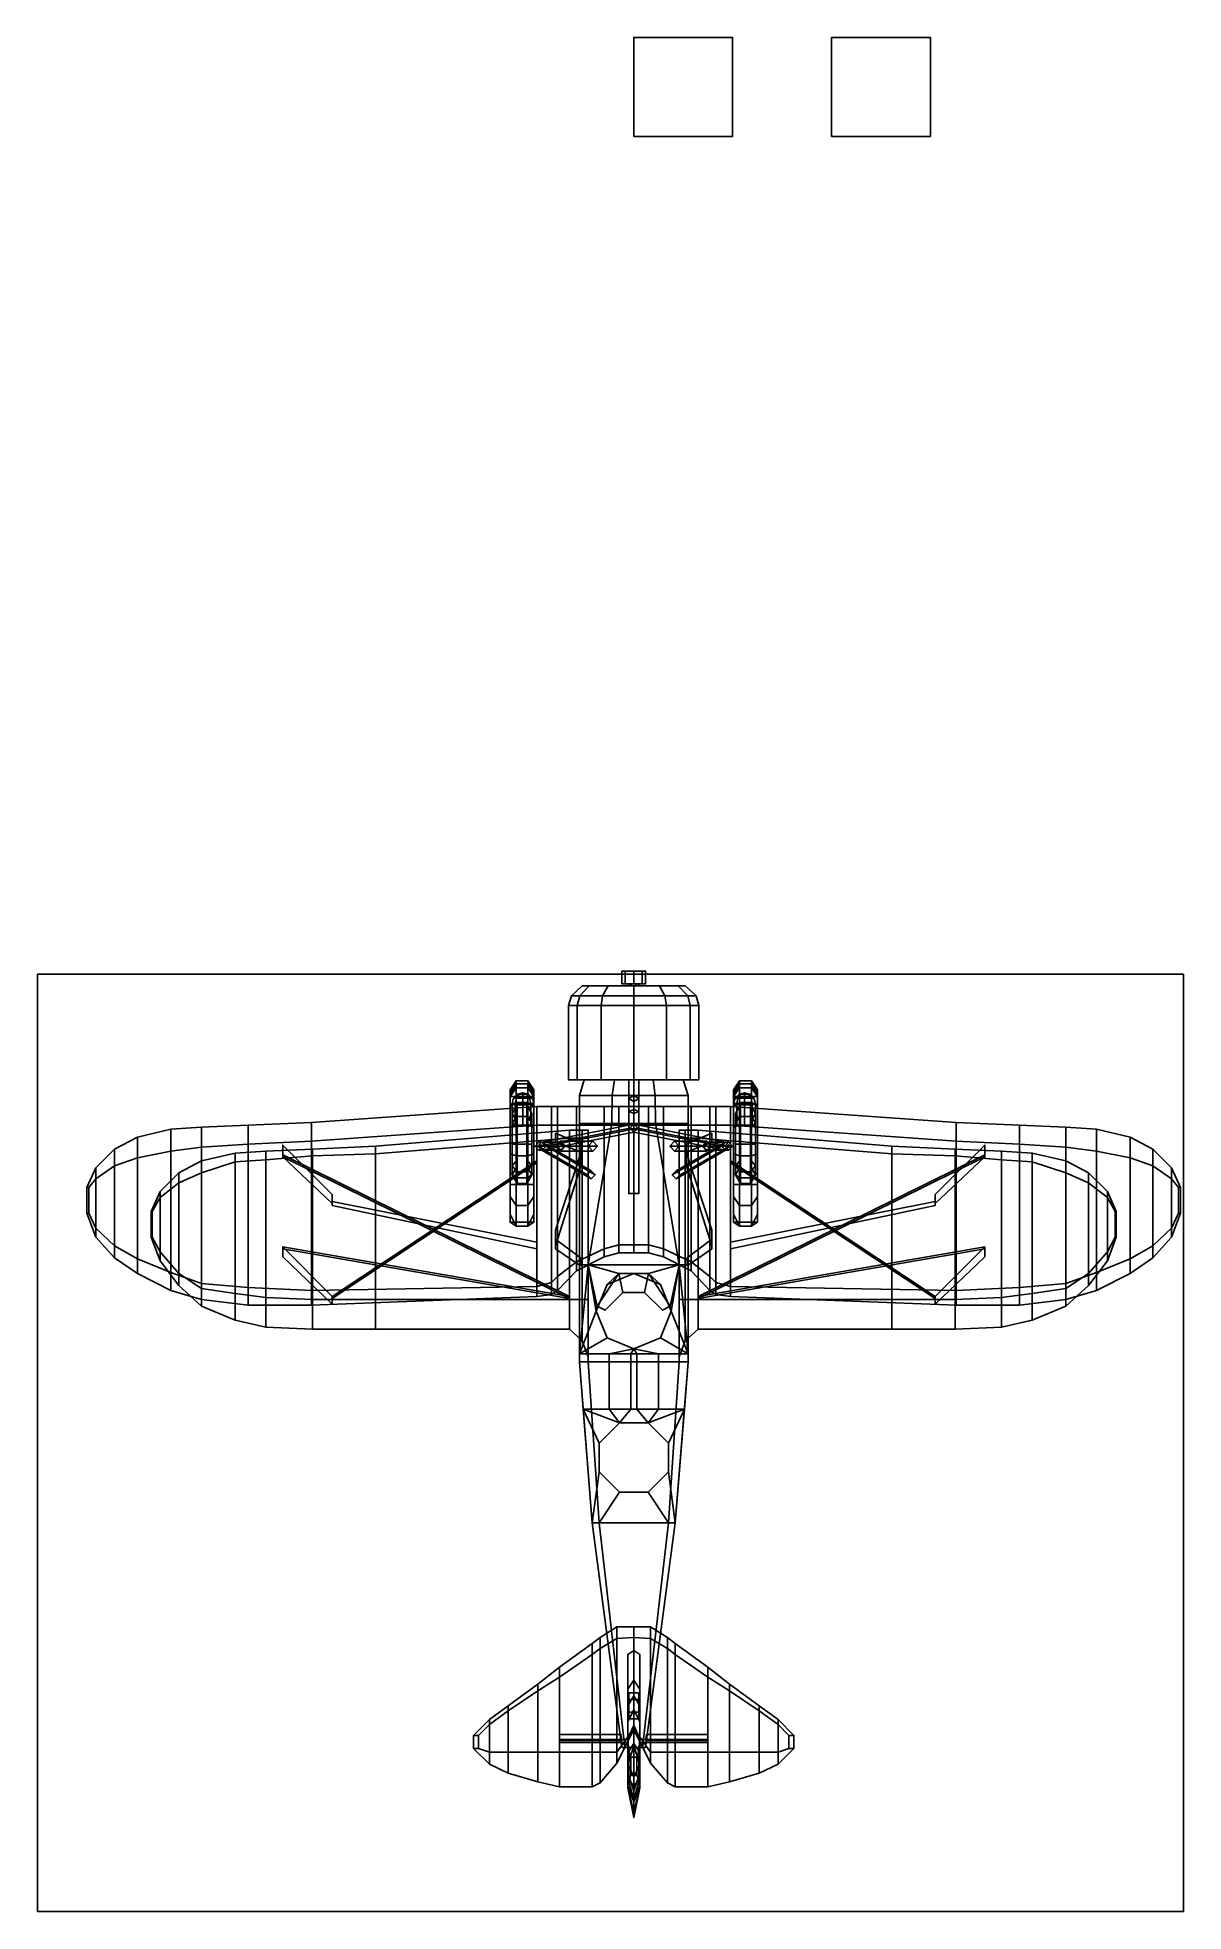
# Model space of a CAD drawing. Header units: millimetres. Extents: x -6 to 5.6, y -5.2 to 13.7.
import ezdxf

# ---------------------------------------------------------------- set-up
doc = ezdxf.new("R2010")
doc.units = ezdxf.units.MM
doc.header["$XCLIPFRAME"] = 2
for name, color, linetype in [('drawing', 9, 'Continuous'), ('propeller', 1, 'Continuous'), ('wing1', 5, 'Continuous'), ('wing2', 5, 'Continuous')]:
    doc.layers.add(name, color=color, linetype=linetype)
picture_1 = doc.add_image_def('image1.gif', size_in_pixel=(1203, 979))

msp = doc.modelspace()

# ---------------------------------------------------------------- linework, layer by layer
for points in [[(1, 13.72, 1), (1, 13.72), (0, 13.72), (0, 13.72, 1)], [(1, 13.72), (1, 12.72), (0, 12.72), (0, 13.72)], [(0, 13.72), (0, 12.72), (0, 12.72, 1), (0, 13.72, 1)], [(0, 13.72, 1), (0, 12.72, 1), (1, 12.72, 1), (1, 13.72, 1)], [(1, 12.72, 1), (1, 12.72), (1, 13.72), (1, 13.72, 1)], [(3, 13.72), (3, 12.72), (2, 12.72), (2, 13.72)], [(2, 13.72), (2, 12.72), (3, 12.72), (3, 13.72)], [(0, 12.72, 1), (0, 12.72), (1, 12.72), (1, 12.72, 1)], [(-0.572, 3.93, -0.28), (-0.66, 3.93, 0.05), (-0.63, 4.03, 0.05), (-0.546, 4.03, -0.265)], [(-0.66, 3.93, 0.05), (-0.572, 3.93, 0.38), (-0.546, 4.03, 0.365), (-0.63, 4.03, 0.05)], [(-0.546, 4.03, -0.265), (-0.63, 4.03, 0.05), (-0.52, 4.13, 0.05), (-0.45, 4.13, -0.21)], [(-0.63, 4.03, 0.05), (-0.546, 4.03, 0.365), (-0.45, 4.13, 0.31), (-0.52, 4.13, 0.05)], [(-0.33, 3.93, -0.522), (-0.572, 3.93, -0.28), (-0.546, 4.03, -0.265), (-0.315, 4.03, -0.496)], [(-0.572, 3.93, 0.38), (-0.33, 3.93, 0.622), (-0.315, 4.03, 0.596), (-0.546, 4.03, 0.365)], [(-0.315, 4.03, -0.496), (-0.546, 4.03, -0.265), (-0.45, 4.13, -0.21), (-0.26, 4.13, -0.4)], [(-0.546, 4.03, 0.365), (-0.315, 4.03, 0.596), (-0.26, 4.13, 0.5), (-0.45, 4.13, 0.31)], [(-0.45, 4.13, 0.31), (0.26, 4.13, 0.5), (0.45, 4.13, 0.31), (-0.52, 4.13, 0.05)], [(-0.52, 4.13, 0.05), (0.45, 4.13, 0.31), (0.52, 4.13, 0.05), (-0.45, 4.13, -0.21)], [(-0.26, 4.13, 0.5), (0, 4.13, 0.57), (0.26, 4.13, 0.5), (-0.45, 4.13, 0.31)], [(-0.45, 4.13, -0.21), (0.52, 4.13, 0.05), (0.45, 4.13, -0.21), (-0.26, 4.13, -0.4)], [(0, 3.93, -0.61), (-0.33, 3.93, -0.522), (-0.315, 4.03, -0.496), (0, 4.03, -0.58)], [(-0.33, 3.93, 0.622), (0, 3.93, 0.71), (0, 4.03, 0.68), (-0.315, 4.03, 0.596)], [(0, 4.03, -0.58), (-0.315, 4.03, -0.496), (-0.26, 4.13, -0.4), (0, 4.13, -0.47)], [(-0.315, 4.03, 0.596), (0, 4.03, 0.68), (0, 4.13, 0.57), (-0.26, 4.13, 0.5)], [(-0.26, 4.13, -0.4), (0.45, 4.13, -0.21), (0.26, 4.13, -0.4), (0, 4.13, -0.47)], [(0.315, 4.03, -0.496), (0, 4.03, -0.58), (0, 4.13, -0.47), (0.26, 4.13, -0.4)], [(0, 4.03, 0.68), (0.315, 4.03, 0.596), (0.26, 4.13, 0.5), (0, 4.13, 0.57)], [(0.33, 3.93, -0.522), (0, 3.93, -0.61), (0, 4.03, -0.58), (0.315, 4.03, -0.496)], [(0, 3.93, 0.71), (0.33, 3.93, 0.622), (0.315, 4.03, 0.596), (0, 4.03, 0.68)], [(0.546, 4.03, -0.265), (0.315, 4.03, -0.496), (0.26, 4.13, -0.4), (0.45, 4.13, -0.21)], [(0.315, 4.03, 0.596), (0.546, 4.03, 0.365), (0.45, 4.13, 0.31), (0.26, 4.13, 0.5)], [(0.572, 3.93, -0.28), (0.33, 3.93, -0.522), (0.315, 4.03, -0.496), (0.546, 4.03, -0.265)], [(0.33, 3.93, 0.622), (0.572, 3.93, 0.38), (0.546, 4.03, 0.365), (0.315, 4.03, 0.596)], [(0.63, 4.03, 0.05), (0.546, 4.03, -0.265), (0.45, 4.13, -0.21), (0.52, 4.13, 0.05)], [(0.546, 4.03, 0.365), (0.63, 4.03, 0.05), (0.52, 4.13, 0.05), (0.45, 4.13, 0.31)], [(0.66, 3.93, 0.05), (0.572, 3.93, -0.28), (0.546, 4.03, -0.265), (0.63, 4.03, 0.05)], [(0.572, 3.93, 0.38), (0.66, 3.93, 0.05), (0.63, 4.03, 0.05), (0.546, 4.03, 0.365)], [(-0.572, 3.93, 0.38), (-0.66, 3.93, 0.05), (-0.66, 3.18, 0.05), (-0.572, 3.18, 0.38)], [(-0.66, 3.93, 0.05), (-0.572, 3.93, -0.28), (-0.572, 3.18, -0.28), (-0.66, 3.18, 0.05)], [(-0.33, 3.93, 0.622), (-0.572, 3.93, 0.38), (-0.572, 3.18, 0.38), (-0.33, 3.18, 0.622)], [(-0.572, 3.93, -0.28), (-0.33, 3.93, -0.522), (-0.33, 3.18, -0.522), (-0.572, 3.18, -0.28)], [(0, 3.93, 0.71), (-0.33, 3.93, 0.622), (-0.33, 3.18, 0.622), (0, 3.18, 0.71)], [(-0.33, 3.93, -0.522), (0, 3.93, -0.61), (0, 3.18, -0.61), (-0.33, 3.18, -0.522)], [(0.33, 3.93, 0.622), (0, 3.93, 0.71), (0, 3.18, 0.71), (0.33, 3.18, 0.622)], [(0, 3.93, -0.61), (0.33, 3.93, -0.522), (0.33, 3.18, -0.522), (0, 3.18, -0.61)], [(0.572, 3.93, 0.38), (0.33, 3.93, 0.622), (0.33, 3.18, 0.622), (0.572, 3.18, 0.38)], [(0.33, 3.93, -0.522), (0.572, 3.93, -0.28), (0.572, 3.18, -0.28), (0.33, 3.18, -0.522)], [(0.66, 3.93, 0.05), (0.572, 3.93, 0.38), (0.572, 3.18, 0.38), (0.66, 3.18, 0.05)], [(0.572, 3.93, -0.28), (0.66, 3.93, 0.05), (0.66, 3.18, 0.05), (0.572, 3.18, -0.28)], [(-0.572, 3.18, 0.38), (-0.66, 3.18, 0.05), (-0.5, 3.18, 0.35)], [(-0.66, 3.18, 0.05), (-0.5, 3.18, -0.27), (-0.5, 3.18, 0.35)], [(-0.66, 3.18, 0.05), (-0.572, 3.18, -0.28), (-0.5, 3.18, -0.27)], [(-0.33, 3.18, 0.622), (-0.572, 3.18, 0.38), (-0.5, 3.18, 0.35), (-0.195, 3.18, 0.62)], [(-0.572, 3.18, -0.28), (-0.33, 3.18, -0.522), (-0.195, 3.18, -0.34), (-0.5, 3.18, -0.27)], [(-0.195, 3.18, 0.62), (-0.5, 3.18, 0.35), (-0.55, 3.02, 0.38), (-0.218, 3.02, 0.66)], [(-0.5, 3.18, 0.35), (-0.5, 3.18, -0.27), (-0.55, 3.02, -0.36), (-0.55, 3.02, 0.38)], [(-0.5, 3.18, -0.27), (-0.195, 3.18, -0.34), (-0.218, 3.02, -0.487), (-0.55, 3.02, -0.36)], [(0, 3.18, 0.71), (-0.33, 3.18, 0.622), (-0.195, 3.18, 0.62), (0, 3.18, 0.62)], [(0.195, 3.18, 0.62), (-0.195, 3.18, 0.62), (-0.218, 3.02, 0.66), (0.218, 3.02, 0.66)], [(-0.195, 3.18, -0.34), (0.195, 3.18, -0.34), (0.218, 3.02, -0.487), (-0.218, 3.02, -0.487)], [(0, 3.18, -0.61), (0.195, 3.18, -0.34), (-0.195, 3.18, -0.34)], [(0, 3.18, -0.39), (-0.05, 3.18, -0.47), (-0.05, 2.99, -0.67), (0, 2.96, -0.62)], [(-0.05, 3.18, -0.47), (0, 3.18, -0.56), (0, 3.02, -0.71), (-0.05, 2.99, -0.67)], [(0.33, 3.18, 0.622), (0, 3.18, 0.71), (0, 3.18, 0.62), (0.195, 3.18, 0.62)], [(0, 3.18, -0.61), (0.33, 3.18, -0.522), (0.195, 3.18, -0.34)], [(0.05, 3.18, -0.47), (0, 3.18, -0.39), (0, 2.96, -0.62), (0.05, 2.99, -0.67)], [(0, 3.18, -0.56), (0.05, 3.18, -0.47), (0.05, 2.99, -0.67), (0, 3.02, -0.71)], [(0.5, 3.18, 0.35), (0.195, 3.18, 0.62), (0.218, 3.02, 0.66), (0.55, 3.02, 0.38)], [(0.195, 3.18, -0.34), (0.5, 3.18, -0.27), (0.55, 3.02, -0.36), (0.218, 3.02, -0.487)], [(0.572, 3.18, 0.38), (0.33, 3.18, 0.622), (0.195, 3.18, 0.62), (0.5, 3.18, 0.35)], [(0.33, 3.18, -0.522), (0.572, 3.18, -0.28), (0.5, 3.18, -0.27), (0.195, 3.18, -0.34)], [(0.5, 3.18, -0.27), (0.5, 3.18, 0.35), (0.55, 3.02, 0.38), (0.55, 3.02, -0.36)], [(0.66, 3.18, 0.05), (0.572, 3.18, 0.38), (0.5, 3.18, 0.35)], [(0.5, 3.18, -0.27), (0.66, 3.18, 0.05), (0.5, 3.18, 0.35)], [(0.572, 3.18, -0.28), (0.66, 3.18, 0.05), (0.66, 3.18, 0.05), (0.5, 3.18, -0.27)], [(-0.22, 2.74, -0.69), (-0.55, 2.74, -0.43), (-0.55, 3.02, -0.36), (-0.218, 3.02, -0.487)], [(-0.55, 2.74, -0.43), (-0.55, 2.74, 0.41), (-0.55, 3.02, 0.38), (-0.55, 3.02, -0.36)], [(-0.55, 2.74, 0.41), (-0.22, 2.74, 0.7), (-0.218, 3.02, 0.66), (-0.55, 3.02, 0.38)], [(0.22, 2.74, -0.69), (-0.22, 2.74, -0.69), (-0.218, 3.02, -0.487), (0.218, 3.02, -0.487)], [(-0.22, 2.74, 0.7), (0.22, 2.74, 0.7), (0.218, 3.02, 0.66), (-0.218, 3.02, 0.66)], [(-0.05, 2.99, -0.67), (0, 3.02, -0.71), (0, 2.88, -0.79), (-0.05, 2.86, -0.74)], [(0, 2.96, -0.62), (-0.05, 2.99, -0.67), (-0.05, 2.86, -0.74), (0, 2.84, -0.69)], [(-0.05, 2.86, -0.74), (0, 2.88, -0.79), (0, 2.03, -0.81), (-0.05, 2.03, -0.76)], [(0, 2.84, -0.69), (-0.05, 2.86, -0.74), (-0.05, 2.03, -0.76), (0, 2.03, -0.71)], [(0, 3.02, -0.71), (0.05, 2.99, -0.67), (0.05, 2.86, -0.74), (0, 2.88, -0.79)], [(0.05, 2.99, -0.67), (0, 2.96, -0.62), (0, 2.84, -0.69), (0.05, 2.86, -0.74)], [(0, 2.88, -0.79), (0.05, 2.86, -0.74), (0.05, 2.03, -0.76), (0, 2.03, -0.81)], [(0.05, 2.86, -0.74), (0, 2.84, -0.69), (0, 2.03, -0.71), (0.05, 2.03, -0.76)], [(0.55, 2.74, -0.43), (0.22, 2.74, -0.69), (0.218, 3.02, -0.487), (0.55, 3.02, -0.36)], [(0.22, 2.74, 0.7), (0.55, 2.74, 0.41), (0.55, 3.02, 0.38), (0.218, 3.02, 0.66)], [(0.55, 2.74, 0.41), (0.55, 2.74, -0.43), (0.55, 3.02, -0.36), (0.55, 3.02, 0.38)], [(-0.55, 2.74, -0.43), (-0.22, 2.74, -0.69), (-0.46, 1.31, -0.69), (-0.55, 1.31, -0.4)], [(-0.22, 2.74, 0.7), (-0.55, 2.74, 0.41), (-0.55, 1.31, 0.47), (-0.46, 1.31, 0.81)], [(-0.55, 2.74, 0.41), (-0.55, 2.74, -0.43), (-0.55, 1.31, -0.4), (-0.55, 1.31, 0.47)], [(-0.22, 2.74, -0.69), (0.22, 2.74, -0.69), (0.46, 1.31, -0.69), (-0.46, 1.31, -0.69)], [(0.22, 2.74, 0.7), (-0.22, 2.74, 0.7), (-0.46, 1.31, 0.81), (0.46, 1.31, 0.81)], [(0.22, 2.74, -0.69), (0.55, 2.74, -0.43), (0.55, 1.31, -0.4), (0.46, 1.31, -0.69)], [(0.55, 2.74, 0.41), (0.22, 2.74, 0.7), (0.46, 1.31, 0.81), (0.55, 1.31, 0.47)], [(0.55, 2.74, -0.43), (0.55, 2.74, 0.41), (0.55, 1.31, 0.47), (0.55, 1.31, -0.4)], [(-0.46, 0.33, -0.63), (-0.55, 0.33, -0.38), (-0.55, 1.31, -0.4), (-0.46, 1.31, -0.69)], [(-0.55, 0.33, -0.38), (-0.55, 0.33, 0.47), (-0.55, 1.31, 0.47), (-0.55, 1.31, -0.4)], [(-0.46, 1.31, 0.81), (-0.55, 0.41, 0.69), (-0.55, 0.41, 0.69), (-0.38, 0.84, 0.7)], [(-0.55, 0.41, 0.47), (-0.55, 0.41, 0.69), (-0.46, 1.31, 0.81), (-0.55, 1.31, 0.47)], [(0.46, 0.33, -0.63), (-0.46, 0.33, -0.63), (-0.46, 1.31, -0.69), (0.46, 1.31, -0.69)], [(0.46, 1.31, 0.81), (-0.46, 1.31, 0.81), (-0.15, 1.22, 0.81), (0.15, 1.22, 0.81)], [(-0.46, 1.31, 0.81), (-0.37, 0.89, 0.72), (-0.37, 0.89, 0.72), (-0.15, 1.22, 0.81)], [(-0.46, 1.31, 0.81), (-0.38, 0.84, 0.7), (-0.38, 0.84, 0.7), (-0.37, 0.89, 0.72)], [(-0.15, 1.22, 0.81), (-0.11, 1.03, 0.97), (-0.29, 0.85, 0.73), (-0.37, 0.89, 0.72)], [(-0.37, 0.89, 0.72), (-0.29, 0.85, 0.73), (-0.11, 1.03, 0.97), (-0.15, 1.22, 0.81)], [(0, 1.22, 0.81), (-0.269, 1.109, 0.77), (-0.269, 1.109, -0.19), (0, 1.22, -0.19)], [(-0.15, 1.22, 0.81), (-0.15, 1.22, 0.81), (-0.269, 1.109, 0.77), (0, 1.22, 0.81)], [(-0.15, 1.22, 0.81), (-0.11, 1.03, 0.97), (0.11, 1.03, 0.97), (0.15, 1.22, 0.81)], [(0.15, 1.22, 0.81), (0.11, 1.03, 0.97), (-0.11, 1.03, 0.97), (-0.15, 1.22, 0.81)], [(0.269, 1.109, 0.77), (0, 1.22, 0.81), (0, 1.22, -0.19), (0.269, 1.109, -0.19)], [(0.15, 1.22, 0.81), (0.15, 1.22, 0.81), (0, 1.22, 0.81), (0.269, 1.109, 0.77)], [(0.37, 0.89, 0.72), (0.29, 0.85, 0.73), (0.11, 1.03, 0.97), (0.15, 1.22, 0.81)], [(0.15, 1.22, 0.81), (0.11, 1.03, 0.97), (0.29, 0.85, 0.73), (0.37, 0.89, 0.72)], [(0.37, 0.89, 0.72), (0.46, 1.31, 0.81), (0.15, 1.22, 0.81), (0.37, 0.89, 0.72)], [(0.38, 0.84, 0.7), (0.46, 1.31, 0.81), (0.37, 0.89, 0.72), (0.38, 0.84, 0.7)], [(0.38, 0.84, 0.7), (0.55, 0.41, 0.69), (0.46, 1.31, 0.81), (0.38, 0.84, 0.7)], [(0.55, 0.33, -0.38), (0.46, 0.33, -0.63), (0.46, 1.31, -0.69), (0.55, 1.31, -0.4)], [(0.55, 0.41, 0.69), (0.55, 0.41, 0.47), (0.55, 1.31, 0.47), (0.46, 1.31, 0.81)], [(0.55, 0.33, 0.47), (0.55, 0.33, -0.38), (0.55, 1.31, -0.4), (0.55, 1.31, 0.47)], [(-0.269, 1.109, 0.77), (-0.38, 0.84, 0.7), (-0.38, 0.84, -0.19), (-0.269, 1.109, -0.19)], [(0.38, 0.84, 0.7), (0.269, 1.109, 0.77), (0.269, 1.109, -0.19), (0.38, 0.84, -0.19)], [(-0.38, 0.84, 0.7), (-0.55, 0.41, 0.69), (-0.55, 0.41, 0.69), (-0.269, 0.571, 0.7)], [(-0.38, 0.84, 0.7), (-0.269, 0.571, 0.7), (-0.269, 0.571, -0.19), (-0.38, 0.84, -0.19)], [(0.269, 0.571, 0.7), (0.38, 0.84, 0.7), (0.38, 0.84, -0.19), (0.269, 0.571, -0.19)], [(0.55, 0.41, 0.69), (0.38, 0.84, 0.7), (0.38, 0.84, 0.7), (0.269, 0.571, 0.7)], [(-0.55, 0.41, 0.69), (-0.25, 0.41, 0.91), (0, 0.46, 0.81), (-0.269, 0.571, 0.7)], [(-0.269, 0.571, 0.7), (0, 0.46, 0.81), (0, 0.46, -0.19), (-0.269, 0.571, -0.19)], [(0, 0.46, 0.81), (0.269, 0.571, 0.7), (0.269, 0.571, -0.19), (0, 0.46, -0.19)], [(0.25, 0.41, 0.91), (0.55, 0.41, 0.69), (0.269, 0.571, 0.7), (0, 0.46, 0.81)], [(-0.55, 0.33, 0.47), (-0.55, 0.33, 0.69), (-0.55, 0.41, 0.69), (-0.55, 0.41, 0.47)], [(-0.55, 0.33, 0.69), (-0.25, 0.33, 0.91), (-0.25, 0.41, 0.91), (-0.55, 0.41, 0.69)], [(0, 0.46, 0.81), (0, 0.46, 0.81), (-0.25, 0.41, 0.91), (-0.03, 0.41, 1.04)], [(-0.03, 0.41, 1.04), (-0.25, 0.41, 0.91), (-0.25, -0.15, 0.91), (-0.03, -0.15, 1.03)], [(0, 0.46, 0.81), (0, 0.46, 0.81), (-0.03, 0.41, 1.04), (0.03, 0.41, 1.04)], [(0.03, 0.41, 1.04), (-0.03, 0.41, 1.04), (-0.03, -0.15, 1.03), (0.03, -0.15, 1.03)], [(0, 0.46, 0.81), (0, 0.46, 0.81), (0.03, 0.41, 1.04), (0.25, 0.41, 0.91)], [(0.25, 0.41, 0.91), (0.03, 0.41, 1.04), (0.03, -0.15, 1.03), (0.25, -0.15, 0.91)], [(0.25, 0.33, 0.91), (0.55, 0.33, 0.69), (0.55, 0.41, 0.69), (0.25, 0.41, 0.91)], [(0.55, 0.33, 0.69), (0.55, 0.33, 0.47), (0.55, 0.41, 0.47), (0.55, 0.41, 0.69)], [(-0.55, 0.33, -0.38), (-0.46, 0.33, -0.63), (-0.35, -1.3, -0.46), (-0.42, -1.3, -0.34)], [(-0.55, 0.33, 0.47), (-0.55, 0.33, -0.38), (-0.42, -1.3, -0.34), (-0.42, -1.3, 0.47)], [(-0.55, 0.33, 0.69), (-0.55, 0.33, 0.47), (-0.512, -0.15, 0.47), (-0.512, -0.15, 0.69)], [(-0.25, 0.33, 0.91), (-0.55, 0.33, 0.69), (-0.512, -0.15, 0.69), (-0.25, -0.15, 0.91)], [(-0.46, 0.33, -0.63), (0.46, 0.33, -0.63), (0.35, -1.3, -0.46), (-0.35, -1.3, -0.46)], [(0.55, 0.33, 0.69), (0.25, 0.33, 0.91), (0.25, -0.15, 0.91), (0.512, -0.15, 0.69)], [(0.46, 0.33, -0.63), (0.55, 0.33, -0.38), (0.42, -1.3, -0.34), (0.35, -1.3, -0.46)], [(0.55, 0.33, -0.38), (0.55, 0.33, 0.47), (0.42, -1.3, 0.47), (0.42, -1.3, -0.34)], [(0.55, 0.33, 0.47), (0.55, 0.33, 0.69), (0.512, -0.15, 0.69), (0.512, -0.15, 0.47)], [(-0.351, -0.495, 0.62), (-0.512, -0.15, 0.47), (-0.42, -1.3, 0.47), (-0.351, -0.785, 0.62)], [(-0.512, -0.15, 0.69), (-0.512, -0.15, 0.47), (-0.512, -0.15, 0.47), (-0.351, -0.495, 0.62)], [(-0.25, -0.15, 0.91), (-0.512, -0.15, 0.69), (-0.145, -0.289, 0.79)], [(-0.145, -0.289, 0.79), (-0.512, -0.15, 0.69), (-0.351, -0.495, 0.62)], [(-0.03, -0.15, 1.03), (-0.25, -0.15, 0.91), (-0.145, -0.289, 0.79)], [(0.03, -0.15, 1.03), (-0.03, -0.15, 1.03), (-0.145, -0.289, 0.79), (0.145, -0.289, 0.79)], [(0.03, -0.15, 1.03), (0.145, -0.289, 0.79), (0.25, -0.15, 0.91)], [(0.25, -0.15, 0.91), (0.145, -0.289, 0.79), (0.512, -0.15, 0.69)], [(0.512, -0.15, 0.69), (0.145, -0.289, 0.79), (0.351, -0.495, 0.62), (0.512, -0.15, 0.69)], [(0.512, -0.15, 0.47), (0.351, -0.495, 0.62), (0.351, -0.785, 0.62), (0.42, -1.3, 0.47)], [(0.512, -0.15, 0.47), (0.512, -0.15, 0.69), (0.351, -0.495, 0.62), (0.512, -0.15, 0.47)], [(-0.145, -0.289, 0.79), (-0.351, -0.495, 0.62), (-0.351, -0.495, -0.19), (-0.145, -0.289, -0.19)], [(0.145, -0.289, 0.79), (-0.145, -0.289, 0.79), (-0.145, -0.289, -0.19), (0.145, -0.289, -0.19)], [(0.351, -0.495, 0.62), (0.145, -0.289, 0.79), (0.145, -0.289, -0.19), (0.351, -0.495, -0.19)], [(-0.351, -0.495, 0.62), (-0.351, -0.785, 0.62), (-0.351, -0.785, -0.19), (-0.351, -0.495, -0.19)], [(0.351, -0.785, 0.62), (0.351, -0.495, 0.62), (0.351, -0.495, -0.19), (0.351, -0.785, -0.19)], [(-0.42, -1.3, 0.47), (-0.35, -1.3, 0.69), (-0.145, -0.991, 0.7), (-0.351, -0.785, 0.62)], [(-0.351, -0.785, 0.62), (-0.145, -0.991, 0.7), (-0.145, -0.991, -0.19), (-0.351, -0.785, -0.19)], [(0.145, -0.991, 0.7), (0.351, -0.785, 0.62), (0.351, -0.785, -0.19), (0.145, -0.991, -0.19)], [(0.35, -1.3, 0.69), (0.42, -1.3, 0.47), (0.351, -0.785, 0.62), (0.145, -0.991, 0.7)], [(-0.35, -1.3, 0.69), (0.35, -1.3, 0.69), (0.145, -0.991, 0.7), (-0.145, -0.991, 0.7)], [(-0.145, -0.991, 0.7), (0.145, -0.991, 0.7), (0.145, -0.991, -0.19), (-0.145, -0.991, -0.19)], [(-0.09, -3.57, -0.05), (-0.12, -3.57, 0.02), (-0.42, -1.3, -0.34), (-0.35, -1.3, -0.46)], [(-0.12, -3.57, 0.02), (-0.12, -3.57, 0.47), (-0.42, -1.3, 0.47), (-0.42, -1.3, -0.34)], [(-0.12, -3.57, 0.47), (-0.09, -3.57, 0.6), (-0.35, -1.3, 0.69), (-0.42, -1.3, 0.47)], [(0.09, -3.57, -0.05), (-0.09, -3.57, -0.05), (-0.35, -1.3, -0.46), (0.35, -1.3, -0.46)], [(-0.09, -3.57, 0.6), (0.09, -3.57, 0.6), (0.35, -1.3, 0.69), (-0.35, -1.3, 0.69)], [(0.12, -3.57, 0.02), (0.09, -3.57, -0.05), (0.35, -1.3, -0.46), (0.42, -1.3, -0.34)], [(0.09, -3.57, 0.6), (0.12, -3.57, 0.47), (0.42, -1.3, 0.47), (0.35, -1.3, 0.69)], [(0.12, -3.57, 0.47), (0.12, -3.57, 0.02), (0.42, -1.3, -0.34), (0.42, -1.3, 0.47)], [(0, -2.89, 0.7), (0, -2.59, 0.56), (-0.06, -2.63, 0.56), (-0.06, -2.98, 0.7)], [(-0.06, -2.63, 0.56), (-0.06, -3.98, 0.56), (-0.06, -3.98, 0.7), (-0.06, -2.98, 0.7)], [(0.06, -2.98, 0.7), (0.06, -2.63, 0.56), (0, -2.59, 0.56), (0, -2.89, 0.7)], [(0.06, -3.98, 0.7), (0.06, -3.98, 0.56), (0.06, -2.63, 0.56), (0.06, -2.98, 0.7)], [(-0.06, -3.05, -0.33), (-0.06, -3.05, -0.29), (-0.06, -2.8, -0.18), (-0.06, -2.76, -0.19)], [(-0.06, -2.76, -0.19), (-0.06, -2.8, -0.18), (-0.06, -3.05, -0.29), (-0.06, -3.05, -0.33)], [(0.06, -2.76, -0.19), (0.06, -2.8, -0.18), (0.06, -3.05, -0.29), (0.06, -3.05, -0.33)], [(0.06, -3.05, -0.33), (0.06, -3.05, -0.29), (0.06, -2.8, -0.18), (0.06, -2.76, -0.19)], [(0, -3.05, 0.86), (0, -2.89, 0.7), (-0.06, -2.98, 0.7), (-0.06, -3.15, 0.86)], [(-0.06, -2.98, 0.7), (-0.06, -3.98, 0.7), (-0.06, -3.98, 0.86), (-0.06, -3.15, 0.86)], [(0.05, -3.085, -0.287), (0.05, -3.02, -0.4), (-0.05, -3.02, -0.4), (-0.05, -3.085, -0.287)], [(0.05, -3.02, -0.4), (0.05, -3.085, -0.513), (-0.05, -3.085, -0.513), (-0.05, -3.02, -0.4)], [(-0.05, -3.215, -0.287), (-0.05, -3.085, -0.287), (-0.05, -3.02, -0.4), (-0.05, -3.28, -0.4)], [(-0.05, -3.28, -0.4), (-0.05, -3.02, -0.4), (-0.05, -3.085, -0.513), (-0.05, -3.215, -0.513)], [(0.06, -3.15, 0.86), (0.06, -2.98, 0.7), (0, -2.89, 0.7), (0, -3.05, 0.86)], [(0.05, -3.28, -0.4), (0.05, -3.02, -0.4), (0.05, -3.085, -0.287), (0.05, -3.215, -0.287)], [(0.05, -3.215, -0.513), (0.05, -3.085, -0.513), (0.05, -3.02, -0.4), (0.05, -3.28, -0.4)], [(0.06, -3.98, 0.86), (0.06, -3.98, 0.7), (0.06, -2.98, 0.7), (0.06, -3.15, 0.86)], [(0, -3.19, 1.06), (0, -3.05, 0.86), (-0.06, -3.15, 0.86), (-0.06, -3.31, 1.06)], [(-0.06, -3.05, -0.29), (-0.06, -3.08, -0.29), (-0.06, -3.19, -0.11), (-0.06, -3.16, -0.12)], [(-0.06, -3.16, -0.12), (-0.06, -3.19, -0.11), (-0.06, -3.08, -0.29), (-0.06, -3.05, -0.29)], [(-0.06, -3.05, -0.33), (-0.06, -3.05, -0.29), (-0.06, -3.08, -0.29), (-0.06, -3.17, -0.42)], [(-0.06, -3.17, -0.42), (-0.06, -3.08, -0.29), (-0.06, -3.05, -0.29), (-0.06, -3.05, -0.33)], [(-0.06, -3.15, 0.86), (-0.06, -3.98, 0.86), (-0.06, -3.97, 1.06), (-0.06, -3.31, 1.06)], [(0, -3.35, 1.29), (0, -3.19, 1.06), (-0.06, -3.31, 1.06), (-0.06, -3.48, 1.29)], [(0.05, -3.215, -0.287), (0.05, -3.085, -0.287), (-0.05, -3.085, -0.287), (-0.05, -3.215, -0.287)], [(0.05, -3.085, -0.513), (0.05, -3.215, -0.513), (-0.05, -3.215, -0.513), (-0.05, -3.085, -0.513)], [(0.05, -3.28, -0.4), (0.05, -3.215, -0.287), (-0.05, -3.215, -0.287), (-0.05, -3.28, -0.4)], [(0.05, -3.215, -0.513), (0.05, -3.28, -0.4), (-0.05, -3.28, -0.4), (-0.05, -3.215, -0.513)], [(0.06, -3.31, 1.06), (0.06, -3.15, 0.86), (0, -3.05, 0.86), (0, -3.19, 1.06)], [(0.06, -3.48, 1.29), (0.06, -3.31, 1.06), (0, -3.19, 1.06), (0, -3.35, 1.29)], [(0.06, -3.16, -0.12), (0.06, -3.19, -0.11), (0.06, -3.08, -0.29), (0.06, -3.05, -0.29)], [(0.06, -3.05, -0.29), (0.06, -3.08, -0.29), (0.06, -3.19, -0.11), (0.06, -3.16, -0.12)], [(0.06, -3.17, -0.42), (0.06, -3.08, -0.29), (0.06, -3.05, -0.29), (0.06, -3.05, -0.33)], [(0.06, -3.05, -0.33), (0.06, -3.05, -0.29), (0.06, -3.08, -0.29), (0.06, -3.17, -0.42)], [(0.06, -3.97, 1.06), (0.06, -3.98, 0.86), (0.06, -3.15, 0.86), (0.06, -3.31, 1.06)], [(-0.06, -3.31, 1.06), (-0.06, -3.97, 1.06), (-0.06, -3.96, 1.29), (-0.06, -3.48, 1.29)], [(0, -3.53, 1.45), (0, -3.35, 1.29), (-0.06, -3.48, 1.29), (-0.05, -3.61, 1.45)], [(0.05, -3.61, 1.45), (0.06, -3.48, 1.29), (0, -3.35, 1.29), (0, -3.53, 1.45)], [(0.06, -3.96, 1.29), (0.06, -3.97, 1.06), (0.06, -3.31, 1.06), (0.06, -3.48, 1.29)], [(-0.12, -3.57, 0.47), (-0.06, -3.57, 0.45), (-0.06, -3.57, 0.56), (-0.09, -3.57, 0.6)], [(-0.12, -3.57, 0.02), (-0.06, -3.57, 0.06), (-0.06, -3.57, 0.45), (-0.12, -3.57, 0.47)], [(-0.09, -3.57, -0.05), (-0.01, -3.57, -0.05), (-0.06, -3.57, 0.06), (-0.12, -3.57, 0.02)], [(-0.09, -3.57, 0.6), (-0.06, -3.57, 0.56), (0.06, -3.57, 0.56), (0.09, -3.57, 0.6)], [(-0.06, -3.48, 1.29), (-0.06, -3.96, 1.29), (-0.05, -3.9, 1.45), (-0.05, -3.61, 1.45)], [(-0.01, -3.57, -0.05), (-0.01, -3.59, -0.05), (-0.06, -3.74, 0.06), (-0.06, -3.57, 0.06)], [(-0.06, -3.57, 0.06), (-0.06, -3.74, 0.06), (-0.06, -3.83, 0.15), (-0.06, -3.57, 0.15)], [(-0.06, -3.57, 0.15), (-0.06, -3.83, 0.15), (-0.06, -3.88, 0.22), (-0.06, -3.57, 0.22)], [(-0.06, -3.57, 0.22), (-0.06, -3.88, 0.22), (-0.06, -3.97, 0.45), (-0.06, -3.57, 0.45)], [(-0.06, -3.57, 0.45), (-0.06, -3.97, 0.45), (-0.06, -3.98, 0.56), (-0.06, -3.57, 0.56)], [(-0.06, -3.74, 0.06), (-0.01, -3.59, -0.05), (0, -3.62, -0.05), (0, -3.87, 0.06)], [(0, -3.67, 1.51), (0, -3.53, 1.45), (-0.05, -3.61, 1.45), (-0.03, -3.67, 1.5)], [(0, -3.57, -0.05), (0, -3.62, -0.05), (-0.01, -3.59, -0.05), (-0.01, -3.57, -0.05)], [(0.03, -3.67, 1.5), (0.05, -3.61, 1.45), (0, -3.53, 1.45), (0, -3.67, 1.51)], [(0.01, -3.57, -0.05), (0.01, -3.59, -0.05), (0, -3.62, -0.05), (0, -3.57, -0.05)], [(0, -3.87, 0.06), (0, -3.62, -0.05), (0.01, -3.59, -0.05), (0.06, -3.74, 0.06)], [(0.06, -3.74, 0.06), (0.01, -3.59, -0.05), (0.01, -3.57, -0.05), (0.06, -3.57, 0.06)], [(0.06, -3.57, 0.06), (0.01, -3.57, -0.05), (0.09, -3.57, -0.05), (0.12, -3.57, 0.02)], [(0.05, -3.9, 1.45), (0.06, -3.96, 1.29), (0.06, -3.48, 1.29), (0.05, -3.61, 1.45)], [(0.06, -3.97, 0.45), (0.06, -3.88, 0.22), (0.06, -3.57, 0.22), (0.06, -3.57, 0.45)], [(0.06, -3.88, 0.22), (0.06, -3.83, 0.15), (0.06, -3.57, 0.15), (0.06, -3.57, 0.22)], [(0.06, -3.83, 0.15), (0.06, -3.74, 0.06), (0.06, -3.57, 0.06), (0.06, -3.57, 0.15)], [(0.06, -3.98, 0.56), (0.06, -3.97, 0.45), (0.06, -3.57, 0.45), (0.06, -3.57, 0.56)], [(0.06, -3.57, 0.56), (0.06, -3.57, 0.45), (0.12, -3.57, 0.47), (0.09, -3.57, 0.6)], [(0.06, -3.57, 0.45), (0.06, -3.57, 0.06), (0.12, -3.57, 0.02), (0.12, -3.57, 0.47)], [(-0.06, -3.83, 0.15), (-0.06, -3.74, 0.06), (0, -3.87, 0.06), (0, -4.01, 0.15)], [(-0.05, -3.61, 1.45), (-0.05, -3.9, 1.45), (-0.03, -3.85, 1.5), (-0.03, -3.67, 1.5)], [(-0.03, -3.67, 1.5), (-0.03, -3.85, 1.5), (0, -3.85, 1.51), (0, -3.67, 1.51)], [(0, -3.67, 1.51), (0, -3.85, 1.51), (0.03, -3.85, 1.5), (0.03, -3.67, 1.5)], [(0, -4.01, 0.15), (0, -3.87, 0.06), (0.06, -3.74, 0.06), (0.06, -3.83, 0.15)], [(0.03, -3.85, 1.5), (0.05, -3.9, 1.45), (0.05, -3.61, 1.45), (0.03, -3.67, 1.5)], [(-0.06, -3.88, 0.22), (-0.06, -3.83, 0.15), (0, -4.01, 0.15), (0, -4.1, 0.22)], [(-0.06, -3.97, 0.45), (-0.06, -3.88, 0.22), (0, -4.1, 0.22), (0, -4.25, 0.45)], [(-0.05, -3.9, 1.45), (-0.06, -3.96, 1.29), (0, -4.12, 1.29), (0, -3.96, 1.45)], [(-0.06, -3.96, 1.29), (-0.06, -3.97, 1.06), (0, -4.23, 1.06), (0, -4.12, 1.29)], [(-0.06, -3.98, 0.56), (-0.06, -3.97, 0.45), (0, -4.25, 0.45), (0, -4.28, 0.56)], [(-0.06, -3.97, 1.06), (-0.06, -3.98, 0.86), (0, -4.28, 0.86), (0, -4.23, 1.06)], [(-0.03, -3.85, 1.5), (-0.05, -3.9, 1.45), (0, -3.96, 1.45), (0, -3.85, 1.51)], [(0, -4.1, 0.22), (0, -4.01, 0.15), (0.06, -3.83, 0.15), (0.06, -3.88, 0.22)], [(0, -3.85, 1.51), (0, -3.96, 1.45), (0.05, -3.9, 1.45), (0.03, -3.85, 1.5)], [(0, -4.25, 0.45), (0, -4.1, 0.22), (0.06, -3.88, 0.22), (0.06, -3.97, 0.45)], [(0, -3.96, 1.45), (0, -4.12, 1.29), (0.06, -3.96, 1.29), (0.05, -3.9, 1.45)], [(0, -4.12, 1.29), (0, -4.23, 1.06), (0.06, -3.97, 1.06), (0.06, -3.96, 1.29)], [(0, -4.23, 1.06), (0, -4.28, 0.86), (0.06, -3.98, 0.86), (0.06, -3.97, 1.06)], [(0, -4.28, 0.56), (0, -4.25, 0.45), (0.06, -3.97, 0.45), (0.06, -3.98, 0.56)], [(-0.06, -3.98, 0.7), (-0.06, -3.98, 0.56), (0, -4.28, 0.56), (0, -4.28, 0.7)], [(-0.06, -3.98, 0.86), (-0.06, -3.98, 0.7), (0, -4.28, 0.7), (0, -4.28, 0.86)], [(0, -4.28, 0.7), (0, -4.28, 0.56), (0.06, -3.98, 0.56), (0.06, -3.98, 0.7)], [(0, -4.28, 0.86), (0, -4.28, 0.7), (0.06, -3.98, 0.7), (0.06, -3.98, 0.86)]]:
    msp.add_3dface(points)
at = {"layer": 'propeller'}
for points in [[(-0.085, 4.28, 0.125), (-0.12, 4.28, 0.04), (-0.12, 4.15, 0.04), (-0.085, 4.15, 0.125)], [(-0.12, 4.28, 0.04), (-0.085, 4.28, -0.045), (-0.085, 4.15, -0.045), (-0.12, 4.15, 0.04)], [(0.085, 4.28, 0.125), (-0.12, 4.28, 0.04), (-0.085, 4.28, 0.125), (0, 4.28, 0.16)], [(0.12, 4.28, 0.04), (-0.085, 4.28, -0.045), (-0.12, 4.28, 0.04), (0.085, 4.28, 0.125)], [(0, 4.28, 0.16), (-0.085, 4.28, 0.125), (-0.085, 4.15, 0.125), (0, 4.15, 0.16)], [(-0.085, 4.28, -0.045), (0, 4.28, -0.08), (0, 4.15, -0.08), (-0.085, 4.15, -0.045)], [(0.085, 4.28, -0.045), (0, 4.28, -0.08), (-0.085, 4.28, -0.045), (0.12, 4.28, 0.04)], [(0.085, 4.28, 0.125), (0, 4.28, 0.16), (0, 4.15, 0.16), (0.085, 4.15, 0.125)], [(0, 4.28, -0.08), (0.085, 4.28, -0.045), (0.085, 4.15, -0.045), (0, 4.15, -0.08)], [(0.12, 4.28, 0.04), (0.085, 4.28, 0.125), (0.085, 4.15, 0.125), (0.12, 4.15, 0.04)], [(0.085, 4.28, -0.045), (0.12, 4.28, 0.04), (0.12, 4.15, 0.04), (0.085, 4.15, -0.045)], [(-0.025, 4.15, 0.083), (-0.05, 4.15, 0.04), (-0.05, 4.13, 0.04), (-0.025, 4.13, 0.083)], [(-0.05, 4.15, 0.04), (-0.025, 4.15, -0.003), (-0.025, 4.13, -0.003), (-0.05, 4.13, 0.04)], [(0.025, 4.15, 0.083), (-0.025, 4.15, 0.083), (-0.025, 4.13, 0.083), (0.025, 4.13, 0.083)], [(-0.025, 4.15, -0.003), (0.025, 4.15, -0.003), (0.025, 4.13, -0.003), (-0.025, 4.13, -0.003)], [(0.05, 4.15, 0.04), (0.025, 4.15, 0.083), (0.025, 4.13, 0.083), (0.05, 4.13, 0.04)], [(0.025, 4.15, -0.003), (0.05, 4.15, 0.04), (0.05, 4.13, 0.04), (0.025, 4.13, -0.003)]]:
    msp.add_3dface(points, dxfattribs=at)
at = {"layer": 'wing1'}
for points in [[(-1.25, 3.08, -1.25), (-1.25, 3.01, -1.12), (-1.19, 3.1, -1.11), (-1.19, 3.17, -1.23)], [(-1.25, 3.08, -1.38), (-1.25, 3.08, -1.25), (-1.19, 3.17, -1.23), (-1.19, 3.17, -1.4)], [(-1.19, 3.17, -1.4), (-1.19, 3.14, -1.44), (-1.25, 3.05, -1.43), (-1.25, 3.08, -1.38)], [(-1.07, 3.14, -1.44), (-1.01, 3.01, -1.57), (-1.25, 3.01, -1.57), (-1.19, 3.14, -1.44)], [(-1.19, 3.14, -1.44), (-1.25, 3.01, -1.57), (-1.25, 3.01, -1.57), (-1.25, 3.05, -1.43)], [(-1.25, 3.01, -1.12), (-1.25, 2.91, -1.02), (-1.19, 2.95, -0.98), (-1.19, 3.1, -1.11)], [(-1.25, 3.05, -1.43), (-1.25, 1.82, -1.32), (-1.25, 2, -1.13), (-1.25, 3.08, -1.38)], [(-1.25, 3.08, -1.38), (-1.25, 2, -1.13), (-1.25, 2.24, -1), (-1.25, 3.08, -1.25)], [(-1.25, 3.08, -1.25), (-1.25, 2.24, -1), (-1.25, 2.43, -0.94), (-1.25, 3.01, -1.12)], [(-1.25, 3.01, -1.57), (-1.25, 1.74, -1.37), (-1.25, 1.82, -1.32), (-1.25, 3.05, -1.43)], [(-1.175, 3.035, 1.215), (-1.215, 2.995, 1.215), (-1.187, 2.995, 1.282), (-1.159, 3.035, 1.254)], [(-1.159, 3.035, 1.176), (-1.187, 2.995, 1.148), (-1.215, 2.995, 1.215), (-1.175, 3.035, 1.215)], [(-1.07, 3.17, -1.4), (-1.07, 3.14, -1.44), (-1.19, 3.14, -1.44), (-1.19, 3.17, -1.4)], [(-1.07, 3.17, -1.23), (-1.07, 3.17, -1.4), (-1.19, 3.17, -1.4), (-1.19, 3.17, -1.23)], [(-1.07, 3.1, -1.11), (-1.07, 3.17, -1.23), (-1.19, 3.17, -1.23), (-1.19, 3.1, -1.11)], [(-1.07, 2.95, -0.98), (-1.07, 3.1, -1.11), (-1.19, 3.1, -1.11), (-1.19, 2.95, -0.98)], [(-1.159, 3.035, 1.254), (-1.187, 2.995, 1.282), (-1.12, 2.995, 1.31), (-1.12, 3.035, 1.27)], [(-1.12, 3.035, 1.16), (-1.12, 2.995, 1.12), (-1.187, 2.995, 1.148), (-1.159, 3.035, 1.176)], [(-1.12, 3.05, 1.215), (-1.175, 3.035, 1.215), (-1.159, 3.035, 1.254), (-1.12, 3.05, 1.215)], [(-1.12, 3.05, 1.215), (-1.159, 3.035, 1.176), (-1.175, 3.035, 1.215), (-1.12, 3.05, 1.215)], [(-1.12, 3.05, 1.215), (-1.159, 3.035, 1.254), (-1.12, 3.035, 1.27), (-1.12, 3.05, 1.215)], [(-1.12, 3.05, 1.215), (-1.12, 3.035, 1.16), (-1.159, 3.035, 1.176), (-1.12, 3.05, 1.215)], [(-1.12, 3.05, 1.215), (-1.12, 3.035, 1.27), (-1.081, 3.035, 1.254), (-1.12, 3.05, 1.215)], [(-1.12, 3.05, 1.215), (-1.081, 3.035, 1.254), (-1.065, 3.035, 1.215), (-1.12, 3.05, 1.215)], [(-1.12, 3.05, 1.215), (-1.065, 3.035, 1.215), (-1.081, 3.035, 1.176), (-1.12, 3.05, 1.215)], [(-1.12, 3.05, 1.215), (-1.081, 3.035, 1.176), (-1.12, 3.035, 1.16), (-1.12, 3.05, 1.215)], [(-1.12, 3.035, 1.27), (-1.12, 2.995, 1.31), (-1.053, 2.995, 1.282), (-1.081, 3.035, 1.254)], [(-1.081, 3.035, 1.176), (-1.053, 2.995, 1.148), (-1.12, 2.995, 1.12), (-1.12, 3.035, 1.16)], [(-1.081, 3.035, 1.254), (-1.053, 2.995, 1.282), (-1.025, 2.995, 1.215), (-1.065, 3.035, 1.215)], [(-1.065, 3.035, 1.215), (-1.025, 2.995, 1.215), (-1.053, 2.995, 1.148), (-1.081, 3.035, 1.176)], [(-1.01, 3.08, -1.38), (-1.01, 3.05, -1.43), (-1.07, 3.14, -1.44), (-1.07, 3.17, -1.4)], [(-1.01, 3.08, -1.25), (-1.01, 3.08, -1.38), (-1.07, 3.17, -1.4), (-1.07, 3.17, -1.23)], [(-1.01, 3.01, -1.12), (-1.01, 3.08, -1.25), (-1.07, 3.17, -1.23), (-1.07, 3.1, -1.11)], [(-1.01, 3.05, -1.43), (-1.01, 3.01, -1.57), (-1.01, 3.01, -1.57), (-1.07, 3.14, -1.44)], [(-1.01, 2.91, -1.02), (-1.01, 3.01, -1.12), (-1.07, 3.1, -1.11), (-1.07, 2.95, -0.98)], [(-1.01, 2, -1.13), (-1.01, 1.82, -1.32), (-1.01, 3.05, -1.43), (-1.01, 3.08, -1.38)], [(-1.01, 2.24, -1), (-1.01, 2, -1.13), (-1.01, 3.08, -1.38), (-1.01, 3.08, -1.25)], [(-1.01, 2.43, -0.94), (-1.01, 2.24, -1), (-1.01, 3.08, -1.25), (-1.01, 3.01, -1.12)], [(-1.01, 1.82, -1.32), (-1.01, 1.74, -1.37), (-1.01, 3.01, -1.57), (-1.01, 3.05, -1.43)], [(-3.26, 2.56, 1.42), (-0.98, 2.72, 1.32), (-0.98, 2.91, 1.21), (-3.26, 2.75, 1.3)], [(-3.26, 2.75, 1.3), (-0.98, 2.91, 1.21), (-0.98, 2.72, 1.1), (-3.26, 2.56, 1.18)], [(-1.25, 2.93, -1.61), (-1.25, 2.12, -1.52), (-1.25, 1.74, -1.37), (-1.25, 3.01, -1.57)], [(-1.01, 3.01, -1.57), (-1.01, 2.93, -1.61), (-1.25, 2.93, -1.61), (-1.25, 3.01, -1.57)], [(-1.25, 3.01, -1.12), (-1.25, 2.43, -0.94), (-1.25, 2.7, -0.94), (-1.25, 2.91, -1.02)], [(-1.25, 2.91, -1.02), (-1.25, 2.7, -0.94), (-1.19, 2.72, -0.9), (-1.19, 2.95, -0.98)], [(-1.01, 2.93, -1.61), (-1.01, 2.12, -1.52), (-1.25, 2.12, -1.52), (-1.25, 2.93, -1.61)], [(-1.215, 2.995, 1.215), (-1.23, 2.94, 1.215), (-1.198, 2.94, 1.293), (-1.187, 2.995, 1.282)], [(-1.187, 2.995, 1.148), (-1.198, 2.94, 1.137), (-1.23, 2.94, 1.215), (-1.215, 2.995, 1.215)], [(-1.198, 2.94, 1.293), (-1.23, 2.94, 1.215), (-1.23, 2.72, 1.215), (-1.198, 2.72, 1.293)], [(-1.23, 2.94, 1.215), (-1.198, 2.94, 1.137), (-1.198, 2.72, 1.137), (-1.23, 2.72, 1.215)], [(-1.18, 2.81, -1.73), (-1.23, 2.749, -1.669), (-1.23, 2.84, -1.45), (-1.18, 2.927, -1.45)], [(-1.187, 2.995, 1.282), (-1.198, 2.94, 1.293), (-1.12, 2.94, 1.325), (-1.12, 2.995, 1.31)], [(-1.12, 2.995, 1.12), (-1.12, 2.94, 1.105), (-1.198, 2.94, 1.137), (-1.187, 2.995, 1.148)], [(-1.12, 2.94, 1.325), (-1.198, 2.94, 1.293), (-1.198, 2.72, 1.293), (-1.12, 2.72, 1.325)], [(-1.198, 2.94, 1.137), (-1.12, 2.94, 1.105), (-1.12, 2.72, 1.105), (-1.198, 2.72, 1.137)], [(-1.19, 2.95, -0.98), (-1.19, 2.72, -0.9), (-1.07, 2.72, -0.9), (-1.07, 2.95, -0.98)], [(-1.08, 2.81, -1.73), (-1.18, 2.81, -1.73), (-1.18, 2.927, -1.45), (-1.08, 2.927, -1.45)], [(-1.12, 2.995, 1.31), (-1.12, 2.94, 1.325), (-1.042, 2.94, 1.293), (-1.053, 2.995, 1.282)], [(-1.053, 2.995, 1.148), (-1.042, 2.94, 1.137), (-1.12, 2.94, 1.105), (-1.12, 2.995, 1.12)], [(-1.042, 2.94, 1.293), (-1.12, 2.94, 1.325), (-1.12, 2.72, 1.325), (-1.042, 2.72, 1.293)], [(-1.12, 2.94, 1.105), (-1.042, 2.94, 1.137), (-1.042, 2.72, 1.137), (-1.12, 2.72, 1.105)], [(-1.03, 2.749, -1.669), (-1.08, 2.81, -1.73), (-1.08, 2.927, -1.45), (-1.03, 2.84, -1.45)], [(-1.07, 2.95, -0.98), (-1.07, 2.72, -0.9), (-1.01, 2.7, -0.94), (-1.01, 2.91, -1.02)], [(-1.053, 2.995, 1.282), (-1.042, 2.94, 1.293), (-1.01, 2.94, 1.215), (-1.025, 2.995, 1.215)], [(-1.025, 2.995, 1.215), (-1.01, 2.94, 1.215), (-1.042, 2.94, 1.137), (-1.053, 2.995, 1.148)], [(-1.01, 2.94, 1.215), (-1.042, 2.94, 1.293), (-1.042, 2.72, 1.293), (-1.01, 2.72, 1.215)], [(-1.042, 2.94, 1.137), (-1.01, 2.94, 1.215), (-1.01, 2.72, 1.215), (-1.042, 2.72, 1.137)], [(-1.01, 1.74, -1.37), (-1.01, 2.12, -1.52), (-1.01, 2.93, -1.61), (-1.01, 3.01, -1.57)], [(-1.01, 2.7, -0.94), (-1.01, 2.43, -0.94), (-1.01, 3.01, -1.12), (-1.01, 2.91, -1.02)], [(-0.98, 2.72, 1.32), (-0.83, 2.72, 1.32), (-0.83, 2.91, 1.21), (-0.98, 2.91, 1.21)], [(-0.98, 2.91, 1.21), (-0.83, 2.91, 1.21), (-0.83, 2.72, 1.1), (-0.98, 2.72, 1.1)], [(-0.83, 2.72, 1.32), (-0.77, 2.72, 1.32), (-0.77, 2.91, 1.21), (-0.83, 2.91, 1.21)], [(-0.83, 2.91, 1.21), (-0.77, 2.91, 1.21), (-0.77, 2.72, 1.1), (-0.83, 2.72, 1.1)], [(-0.77, 2.72, 1.32), (-0.58, 2.72, 1.32), (-0.58, 2.91, 1.21), (-0.77, 2.91, 1.21)], [(-0.77, 2.91, 1.21), (-0.58, 2.91, 1.21), (-0.58, 2.72, 1.1), (-0.77, 2.72, 1.1)], [(-0.58, 2.72, 1.32), (-0.3, 2.72, 1.32), (-0.3, 2.91, 1.21), (-0.58, 2.91, 1.21)], [(-0.58, 2.91, 1.21), (-0.3, 2.91, 1.21), (-0.3, 2.72, 1.1), (-0.58, 2.72, 1.1)], [(-0.3, 2.72, 1.32), (-0.15, 2.72, 1.32), (-0.15, 2.91, 1.21), (-0.3, 2.91, 1.21)], [(-0.3, 2.91, 1.21), (-0.15, 2.91, 1.21), (-0.15, 2.72, 1.1), (-0.3, 2.72, 1.1)], [(-0.15, 2.72, 1.32), (0, 2.72, 1.32), (0, 2.91, 1.21), (-0.15, 2.91, 1.21)], [(-0.15, 2.91, 1.21), (0, 2.91, 1.21), (0, 2.72, 1.1), (-0.15, 2.72, 1.1)], [(-5.02, 2.39, 1.49), (-4.68, 2.46, 1.47), (-4.68, 2.68, 1.35), (-5.02, 2.6, 1.38)], [(-5.02, 2.6, 1.38), (-4.68, 2.68, 1.35), (-4.68, 2.46, 1.25), (-5.02, 2.39, 1.26)], [(-4.68, 2.46, 1.47), (-4.37, 2.5, 1.46), (-4.37, 2.7, 1.34), (-4.68, 2.68, 1.35)], [(-4.68, 2.68, 1.35), (-4.37, 2.7, 1.34), (-4.37, 2.5, 1.23), (-4.68, 2.46, 1.25)], [(-4.37, 2.5, 1.46), (-3.9, 2.53, 1.44), (-3.9, 2.72, 1.32), (-4.37, 2.7, 1.34)], [(-4.37, 2.7, 1.34), (-3.9, 2.72, 1.32), (-3.9, 2.53, 1.21), (-4.37, 2.5, 1.23)], [(-3.9, 2.53, 1.44), (-3.26, 2.56, 1.42), (-3.26, 2.75, 1.3), (-3.9, 2.72, 1.32)], [(-3.9, 2.72, 1.32), (-3.26, 2.75, 1.3), (-3.26, 2.56, 1.18), (-3.9, 2.53, 1.21)], [(-3.26, 1.05, 1.42), (-0.98, 1.09, 1.32), (-0.98, 2.72, 1.32), (-3.26, 2.56, 1.42)], [(-0.98, 2.72, 1.1), (-0.98, 1.09, 1.1), (-3.26, 1.05, 1.18), (-3.26, 2.56, 1.18)], [(-2.61, 2.43, -0.47), (-0.65, 2.59, -0.46), (-0.65, 2.67, -0.56), (-2.61, 2.51, -0.58)], [(-2.61, 2.51, -0.58), (-0.65, 2.67, -0.56), (-0.65, 2.59, -0.66), (-2.61, 2.43, -0.7)], [(-1.25, 2.7, -0.94), (-1.25, 2.43, -0.94), (-1.19, 2.41, -0.9), (-1.19, 2.72, -0.9)], [(-1.23, 2.749, -1.669), (-1.18, 2.688, -1.608), (-1.18, 2.753, -1.45), (-1.23, 2.84, -1.45)], [(-1.18, 2.53, -1.847), (-1.23, 2.53, -1.76), (-1.23, 2.749, -1.669), (-1.18, 2.81, -1.73)], [(-1.23, 2.53, -1.76), (-1.18, 2.53, -1.673), (-1.18, 2.688, -1.608), (-1.23, 2.749, -1.669)], [(-1.19, 2.72, -0.9), (-1.19, 2.41, -0.9), (-1.07, 2.41, -0.9), (-1.07, 2.72, -0.9)], [(-1.08, 2.53, -1.847), (-1.18, 2.53, -1.847), (-1.18, 2.81, -1.73), (-1.08, 2.81, -1.73)], [(-1.18, 2.307, -1.45), (-1.18, 2.753, -1.45), (-1.18, 2.688, -1.608), (-1.18, 2.372, -1.608)], [(-1.18, 2.372, -1.608), (-1.18, 2.688, -1.608), (-1.18, 2.53, -1.673)], [(-1.08, 2.688, -1.608), (-1.03, 2.749, -1.669), (-1.03, 2.84, -1.45), (-1.08, 2.753, -1.45)], [(-1.03, 2.53, -1.76), (-1.08, 2.53, -1.847), (-1.08, 2.81, -1.73), (-1.03, 2.749, -1.669)], [(-1.08, 2.753, -1.45), (-1.08, 2.307, -1.45), (-1.08, 2.372, -1.608), (-1.08, 2.688, -1.608)], [(-1.08, 2.53, -1.673), (-1.03, 2.53, -1.76), (-1.03, 2.749, -1.669), (-1.08, 2.688, -1.608)], [(-1.08, 2.688, -1.608), (-1.08, 2.372, -1.608), (-1.08, 2.53, -1.673)], [(-1.07, 2.72, -0.9), (-1.07, 2.41, -0.9), (-1.01, 2.43, -0.94), (-1.01, 2.7, -0.94)], [(-0.98, 1.09, 1.32), (-0.83, 1.13, 1.32), (-0.83, 2.72, 1.32), (-0.98, 2.72, 1.32)], [(-0.83, 2.72, 1.1), (-0.83, 1.13, 1.1), (-0.98, 1.09, 1.1), (-0.98, 2.72, 1.1)], [(-0.929, 2.55, -1.36), (-0.971, 2.51, -1.36), (-0.04, 2.69, -0.68), (0, 2.73, -0.68)], [(-0.971, 2.51, -1.36), (-0.929, 2.47, -1.36), (0, 2.65, -0.68), (-0.04, 2.69, -0.68)], [(-0.887, 2.51, -1.36), (-0.929, 2.55, -1.36), (0, 2.73, -0.68), (0.04, 2.69, -0.68)], [(-0.929, 2.47, -1.36), (-0.887, 2.51, -1.36), (0.04, 2.69, -0.68), (0, 2.65, -0.68)], [(-0.83, 1.13, 1.32), (-0.77, 1.19, 1.32), (-0.77, 2.72, 1.32), (-0.83, 2.72, 1.32)], [(-0.77, 2.72, 1.1), (-0.77, 1.19, 1.1), (-0.83, 1.13, 1.1), (-0.83, 2.72, 1.1)], [(-0.77, 1.19, 1.32), (-0.58, 1.34, 1.32), (-0.58, 2.72, 1.32), (-0.77, 2.72, 1.32)], [(-0.58, 2.72, 1.1), (-0.58, 1.34, 1.1), (-0.77, 1.19, 1.1), (-0.77, 2.72, 1.1)], [(-0.65, 2.59, -0.46), (-0.52, 2.59, -0.35), (-0.52, 2.67, -0.47), (-0.65, 2.67, -0.56)], [(-0.65, 2.67, -0.56), (-0.52, 2.67, -0.47), (-0.52, 2.59, -0.6), (-0.65, 2.59, -0.66)], [(-0.58, 1.34, 1.32), (-0.3, 1.47, 1.32), (-0.3, 2.72, 1.32), (-0.58, 2.72, 1.32)], [(-0.3, 2.72, 1.1), (-0.3, 1.47, 1.1), (-0.58, 1.34, 1.1), (-0.58, 2.72, 1.1)], [(-0.52, 2.59, -0.35), (-0.46, 2.59, -0.03), (-0.46, 2.67, -0.39), (-0.52, 2.67, -0.47)], [(-0.52, 2.67, -0.47), (-0.46, 2.67, -0.39), (-0.46, 2.59, -0.52), (-0.52, 2.59, -0.6)], [(-0.3, 1.47, 1.32), (-0.15, 1.51, 1.32), (-0.15, 2.72, 1.32), (-0.3, 2.72, 1.32)], [(-0.15, 2.72, 1.1), (-0.15, 1.51, 1.1), (-0.3, 1.47, 1.1), (-0.3, 2.72, 1.1)], [(-0.15, 1.51, 1.32), (0, 1.51, 1.32), (0, 2.72, 1.32), (-0.15, 2.72, 1.32)], [(0, 2.72, 1.1), (0, 1.51, 1.1), (-0.15, 1.51, 1.1), (-0.15, 2.72, 1.1)], [(-5.44, 2.18, 1.47), (-5.25, 2.31, 1.49), (-5.25, 2.48, 1.38), (-5.44, 2.29, 1.39)], [(-5.44, 2.29, 1.39), (-5.25, 2.48, 1.38), (-5.25, 2.31, 1.29), (-5.44, 2.18, 1.32)], [(-5.25, 2.31, 1.49), (-5.02, 2.39, 1.49), (-5.02, 2.6, 1.38), (-5.25, 2.48, 1.38)], [(-5.25, 2.48, 1.38), (-5.02, 2.6, 1.38), (-5.02, 2.39, 1.26), (-5.25, 2.31, 1.29)], [(-4.68, 1.23, 1.47), (-4.37, 1.12, 1.46), (-4.37, 2.5, 1.46), (-4.68, 2.46, 1.47)], [(-4.37, 2.5, 1.23), (-4.37, 1.12, 1.23), (-4.68, 1.23, 1.25), (-4.68, 2.46, 1.25)], [(-4.37, 1.12, 1.46), (-3.9, 1.08, 1.44), (-3.9, 2.53, 1.44), (-4.37, 2.5, 1.46)], [(-3.9, 2.53, 1.21), (-3.9, 1.08, 1.21), (-4.37, 1.12, 1.23), (-4.37, 2.5, 1.23)], [(-3.9, 1.08, 1.44), (-3.26, 1.05, 1.42), (-3.26, 2.56, 1.42), (-3.9, 2.53, 1.44)], [(-3.26, 2.56, 1.18), (-3.26, 1.05, 1.18), (-3.9, 1.08, 1.21), (-3.9, 2.53, 1.21)], [(-3.72, 2.37, -0.47), (-3.25, 2.41, -0.47), (-3.25, 2.48, -0.58), (-3.72, 2.46, -0.58)], [(-3.72, 2.46, -0.58), (-3.25, 2.48, -0.58), (-3.25, 2.41, -0.7), (-3.72, 2.37, -0.7)], [(-3.55, 2.52, 1.2), (-3.55, 2.4, 1.2), (-3.05, 1.93, -0.47), (-3.05, 2.02, -0.47)], [(-3.05, 2.02, -0.47), (-3.05, 1.93, -0.47), (-3.55, 2.4, 1.2), (-3.55, 2.52, 1.2)], [(-3.25, 2.41, -0.47), (-2.61, 2.43, -0.47), (-2.61, 2.51, -0.58), (-3.25, 2.48, -0.58)], [(-3.25, 2.48, -0.58), (-2.61, 2.51, -0.58), (-2.61, 2.43, -0.7), (-3.25, 2.41, -0.7)], [(-2.61, 0.96, -0.47), (-0.65, 0.96, -0.46), (-0.65, 2.59, -0.46), (-2.61, 2.43, -0.47)], [(-0.65, 2.59, -0.66), (-0.65, 0.96, -0.66), (-2.61, 0.96, -0.7), (-2.61, 2.43, -0.7)], [(-1.23, 2.311, -1.669), (-1.18, 2.372, -1.608), (-1.18, 2.53, -1.673), (-1.23, 2.53, -1.76)], [(-1.18, 2.25, -1.73), (-1.23, 2.311, -1.669), (-1.23, 2.53, -1.76), (-1.18, 2.53, -1.847)], [(-1.08, 2.25, -1.73), (-1.18, 2.25, -1.73), (-1.18, 2.53, -1.847), (-1.08, 2.53, -1.847)], [(-1.08, 2.372, -1.608), (-1.03, 2.311, -1.669), (-1.03, 2.53, -1.76), (-1.08, 2.53, -1.673)], [(-1.03, 2.311, -1.669), (-1.08, 2.25, -1.73), (-1.08, 2.53, -1.847), (-1.03, 2.53, -1.76)], [(-0.96, 2.55, -1.45), (-0.998, 2.51, -1.437), (-0.776, 2.51, -0.794), (-0.739, 2.55, -0.807)], [(-0.998, 2.51, -1.437), (-0.96, 2.47, -1.45), (-0.739, 2.47, -0.807), (-0.776, 2.51, -0.794)], [(-0.929, 2.55, -1.36), (-0.971, 2.51, -1.36), (-0.47, 2.22, -0.68), (-0.43, 2.26, -0.68)], [(-0.971, 2.51, -1.36), (-0.929, 2.47, -1.36), (-0.43, 2.18, -0.68), (-0.47, 2.22, -0.68)], [(-0.922, 2.51, -1.463), (-0.96, 2.55, -1.45), (-0.739, 2.55, -0.807), (-0.701, 2.51, -0.82)], [(-0.96, 2.47, -1.45), (-0.922, 2.51, -1.463), (-0.701, 2.51, -0.82), (-0.739, 2.47, -0.807)], [(-0.887, 2.51, -1.36), (-0.929, 2.55, -1.36), (-0.43, 2.26, -0.68), (-0.39, 2.22, -0.68)], [(-0.929, 2.47, -1.36), (-0.887, 2.51, -1.36), (-0.39, 2.22, -0.68), (-0.43, 2.18, -0.68)], [(-0.53, 2.53, 0.45), (-0.53, 2.45, 0.45), (-0.79, 2.55, 1.1), (-0.79, 2.64, 1.1)], [(-0.79, 2.64, 1.1), (-0.79, 2.55, 1.1), (-0.53, 2.45, 0.45), (-0.53, 2.53, 0.45)], [(-0.739, 2.56, -0.807), (-0.786, 2.51, -0.791), (-0.46, 2.51, 0.155), (-0.413, 2.56, 0.138)], [(-0.739, 2.55, -0.807), (-0.776, 2.51, -0.794), (-0.786, 2.51, -0.791), (-0.739, 2.56, -0.807)], [(-0.786, 2.51, -0.791), (-0.739, 2.46, -0.807), (-0.413, 2.46, 0.138), (-0.46, 2.51, 0.155)], [(-0.776, 2.51, -0.794), (-0.739, 2.47, -0.807), (-0.739, 2.46, -0.807), (-0.786, 2.51, -0.791)], [(-0.691, 2.51, -0.823), (-0.739, 2.56, -0.807), (-0.413, 2.56, 0.138), (-0.366, 2.51, 0.122)], [(-0.701, 2.51, -0.82), (-0.739, 2.55, -0.807), (-0.739, 2.56, -0.807), (-0.691, 2.51, -0.823)], [(-0.739, 2.46, -0.807), (-0.691, 2.51, -0.823), (-0.366, 2.51, 0.122), (-0.413, 2.46, 0.138)], [(-0.739, 2.47, -0.807), (-0.701, 2.51, -0.82), (-0.691, 2.51, -0.823), (-0.739, 2.46, -0.807)], [(-0.65, 0.96, -0.46), (-0.52, 0.96, -0.35), (-0.52, 2.59, -0.35), (-0.65, 2.59, -0.46)], [(-0.52, 2.59, -0.6), (-0.52, 0.96, -0.6), (-0.65, 0.96, -0.66), (-0.65, 2.59, -0.66)], [(-0.52, 0.96, -0.35), (-0.46, 0.96, -0.03), (-0.46, 2.59, -0.03), (-0.52, 2.59, -0.35)], [(-0.46, 2.59, -0.52), (-0.46, 0.96, -0.52), (-0.52, 0.96, -0.6), (-0.52, 2.59, -0.6)], [(-5.51, 2.09, 1.46), (-5.44, 2.18, 1.47), (-5.44, 2.29, 1.39), (-5.53, 2.09, 1.4)], [(-5.53, 2.09, 1.4), (-5.44, 2.29, 1.39), (-5.44, 2.18, 1.32), (-5.51, 2.09, 1.35)], [(-5.44, 1.68, 1.47), (-5.25, 1.5, 1.49), (-5.25, 2.31, 1.49), (-5.44, 2.18, 1.47)], [(-5.25, 2.31, 1.29), (-5.25, 1.5, 1.29), (-5.44, 1.68, 1.32), (-5.44, 2.18, 1.32)], [(-5.25, 1.5, 1.49), (-5.02, 1.37, 1.49), (-5.02, 2.39, 1.49), (-5.25, 2.31, 1.49)], [(-5.02, 2.39, 1.26), (-5.02, 1.37, 1.26), (-5.25, 1.5, 1.29), (-5.25, 2.31, 1.29)], [(-5.02, 1.37, 1.49), (-4.68, 1.23, 1.47), (-4.68, 2.46, 1.47), (-5.02, 2.39, 1.49)], [(-4.68, 2.46, 1.25), (-4.68, 1.23, 1.25), (-5.02, 1.37, 1.26), (-5.02, 2.39, 1.26)], [(-4.6, 2.14, -0.49), (-4.37, 2.24, -0.47), (-4.37, 2.36, -0.58), (-4.6, 2.24, -0.58)], [(-4.6, 2.24, -0.58), (-4.37, 2.36, -0.58), (-4.37, 2.24, -0.69), (-4.6, 2.14, -0.66)], [(-4.37, 2.24, -0.47), (-4.03, 2.35, -0.47), (-4.03, 2.44, -0.58), (-4.37, 2.36, -0.58)], [(-4.37, 2.36, -0.58), (-4.03, 2.44, -0.58), (-4.03, 2.35, -0.7), (-4.37, 2.24, -0.69)], [(-4.37, 1.07, -0.47), (-4.03, 1.02, -0.47), (-4.03, 2.35, -0.47), (-4.37, 2.24, -0.47)], [(-4.03, 2.35, -0.7), (-4.03, 1.02, -0.7), (-4.37, 1.07, -0.69), (-4.37, 2.24, -0.69)], [(-4.03, 2.35, -0.47), (-3.72, 2.37, -0.47), (-3.72, 2.46, -0.58), (-4.03, 2.44, -0.58)], [(-4.03, 2.44, -0.58), (-3.72, 2.46, -0.58), (-3.72, 2.37, -0.7), (-4.03, 2.35, -0.7)], [(-4.03, 1.02, -0.47), (-3.72, 0.98, -0.47), (-3.72, 2.37, -0.47), (-4.03, 2.35, -0.47)], [(-3.72, 2.37, -0.7), (-3.72, 0.98, -0.7), (-4.03, 1.02, -0.7), (-4.03, 2.35, -0.7)], [(-3.72, 0.98, -0.47), (-3.25, 0.96, -0.47), (-3.25, 2.41, -0.47), (-3.72, 2.37, -0.47)], [(-3.25, 2.41, -0.7), (-3.25, 0.96, -0.7), (-3.72, 0.98, -0.7), (-3.72, 2.37, -0.7)], [(-0.65, 0.99, -0.47), (-0.65, 0.97, -0.47), (-3.55, 2.4, 1.2), (-3.55, 2.42, 1.2)], [(-3.55, 2.42, 1.2), (-3.55, 2.4, 1.2), (-0.65, 0.97, -0.47), (-0.65, 0.99, -0.47)], [(-3.25, 0.96, -0.47), (-2.61, 0.96, -0.47), (-2.61, 2.43, -0.47), (-3.25, 2.41, -0.47)], [(-2.61, 2.43, -0.7), (-2.61, 0.96, -0.7), (-3.25, 0.96, -0.7), (-3.25, 2.41, -0.7)], [(-0.98, 2.36, 1.1), (-0.98, 2.34, 1.1), (-3.05, 0.97, -0.47), (-3.05, 0.99, -0.47)], [(-3.05, 0.99, -0.47), (-3.05, 0.97, -0.47), (-0.98, 2.34, 1.1), (-0.98, 2.36, 1.1)], [(-1.25, 2.43, -0.94), (-1.25, 2.24, -1), (-1.19, 2.19, -0.96), (-1.19, 2.41, -0.9)], [(-1.23, 2.22, -1.45), (-1.18, 2.307, -1.45), (-1.18, 2.372, -1.608), (-1.23, 2.311, -1.669)], [(-1.18, 2.133, -1.45), (-1.23, 2.22, -1.45), (-1.23, 2.311, -1.669), (-1.18, 2.25, -1.73)], [(-1.19, 2.41, -0.9), (-1.19, 2.19, -0.96), (-1.07, 2.19, -0.96), (-1.07, 2.41, -0.9)], [(-1.08, 2.307, -1.45), (-1.03, 2.22, -1.45), (-1.03, 2.311, -1.669), (-1.08, 2.372, -1.608)], [(-1.03, 2.22, -1.45), (-1.08, 2.133, -1.45), (-1.08, 2.25, -1.73), (-1.03, 2.311, -1.669)], [(-1.07, 2.41, -0.9), (-1.07, 2.19, -0.96), (-1.01, 2.24, -1), (-1.01, 2.43, -0.94)], [(-0.79, 1.66, 1.1), (-0.79, 1.5, 1.1), (-0.53, 2.32, 0.45), (-0.53, 2.45, 0.45)], [(-0.53, 2.45, 0.45), (-0.53, 2.32, 0.45), (-0.79, 1.5, 1.1), (-0.79, 1.66, 1.1)], [(-5.53, 2.09, 1.4), (-5.53, 1.83, 1.4), (-5.51, 1.83, 1.46), (-5.51, 2.09, 1.46)], [(-5.51, 2.09, 1.35), (-5.51, 1.83, 1.35), (-5.53, 1.83, 1.4), (-5.53, 2.09, 1.4)], [(-5.51, 1.83, 1.46), (-5.44, 1.68, 1.47), (-5.44, 2.18, 1.47), (-5.51, 2.09, 1.46)], [(-5.44, 2.18, 1.32), (-5.44, 1.68, 1.32), (-5.51, 1.83, 1.35), (-5.51, 2.09, 1.35)], [(-4.79, 1.99, -0.52), (-4.6, 2.14, -0.49), (-4.6, 2.24, -0.58), (-4.79, 2.05, -0.58)], [(-4.79, 2.05, -0.58), (-4.6, 2.24, -0.58), (-4.6, 2.14, -0.66), (-4.79, 1.99, -0.63)], [(-4.79, 1.44, -0.52), (-4.6, 1.22, -0.49), (-4.6, 2.14, -0.49), (-4.79, 1.99, -0.52)], [(-4.6, 2.14, -0.66), (-4.6, 1.22, -0.66), (-4.79, 1.44, -0.63), (-4.79, 1.99, -0.63)], [(-4.6, 1.22, -0.49), (-4.37, 1.07, -0.47), (-4.37, 2.24, -0.47), (-4.6, 2.14, -0.49)], [(-4.37, 2.24, -0.69), (-4.37, 1.07, -0.69), (-4.6, 1.22, -0.66), (-4.6, 2.14, -0.66)], [(-1.25, 2.24, -1), (-1.25, 2, -1.13), (-1.19, 1.91, -1.12), (-1.19, 2.19, -0.96)], [(-1.25, 1.74, -1.37), (-1.25, 2.12, -1.52), (-1.01, 2.12, -1.52), (-1.01, 1.74, -1.37)], [(-1.19, 2.19, -0.96), (-1.19, 1.91, -1.12), (-1.07, 1.91, -1.12), (-1.07, 2.19, -0.96)], [(-1.08, 2.133, -1.45), (-1.18, 2.133, -1.45), (-1.18, 2.25, -1.73), (-1.08, 2.25, -1.73)], [(-1.07, 2.19, -0.96), (-1.07, 1.91, -1.12), (-1.01, 2, -1.13), (-1.01, 2.24, -1)], [(-4.87, 1.85, -0.54), (-4.79, 1.99, -0.52), (-4.79, 2.05, -0.58), (-4.88, 1.85, -0.58)], [(-4.88, 1.85, -0.58), (-4.79, 2.05, -0.58), (-4.79, 1.99, -0.63), (-4.87, 1.85, -0.6)], [(-4.87, 1.59, -0.54), (-4.79, 1.44, -0.52), (-4.79, 1.99, -0.52), (-4.87, 1.85, -0.54)], [(-4.79, 1.99, -0.63), (-4.79, 1.44, -0.63), (-4.87, 1.59, -0.6), (-4.87, 1.85, -0.6)], [(-3.05, 1.95, -0.47), (-3.05, 1.91, -0.47), (-0.98, 1.47, 1.1), (-0.98, 1.54, 1.1)], [(-0.98, 1.54, 1.1), (-0.98, 1.47, 1.1), (-3.05, 1.91, -0.47), (-3.05, 1.95, -0.47)], [(-1.25, 2, -1.13), (-1.25, 1.82, -1.32), (-1.19, 1.7, -1.32), (-1.19, 1.91, -1.12)], [(-1.19, 1.91, -1.12), (-1.19, 1.7, -1.32), (-1.07, 1.7, -1.32), (-1.07, 1.91, -1.12)], [(-1.07, 1.91, -1.12), (-1.07, 1.7, -1.32), (-1.01, 1.82, -1.32), (-1.01, 2, -1.13)], [(-5.53, 1.83, 1.4), (-5.44, 1.59, 1.39), (-5.44, 1.68, 1.47), (-5.51, 1.83, 1.46)], [(-5.51, 1.83, 1.35), (-5.44, 1.68, 1.32), (-5.44, 1.59, 1.39), (-5.53, 1.83, 1.4)], [(-4.88, 1.85, -0.58), (-4.88, 1.59, -0.58), (-4.87, 1.59, -0.54), (-4.87, 1.85, -0.54)], [(-4.87, 1.85, -0.6), (-4.87, 1.59, -0.6), (-4.88, 1.59, -0.58), (-4.88, 1.85, -0.58)], [(-1.25, 1.82, -1.32), (-1.25, 1.74, -1.37), (-1.25, 1.74, -1.37), (-1.19, 1.7, -1.32)], [(-1.19, 1.7, -1.32), (-1.25, 1.74, -1.37), (-1.01, 1.74, -1.37), (-1.07, 1.7, -1.32)], [(-1.07, 1.7, -1.32), (-1.01, 1.74, -1.37), (-1.01, 1.74, -1.37), (-1.01, 1.82, -1.32)], [(-5.44, 1.59, 1.39), (-5.25, 1.38, 1.38), (-5.25, 1.5, 1.49), (-5.44, 1.68, 1.47)], [(-5.44, 1.68, 1.32), (-5.25, 1.5, 1.29), (-5.25, 1.38, 1.38), (-5.44, 1.59, 1.39)], [(-4.88, 1.59, -0.58), (-4.79, 1.35, -0.58), (-4.79, 1.44, -0.52), (-4.87, 1.59, -0.54)], [(-4.87, 1.59, -0.6), (-4.79, 1.44, -0.63), (-4.79, 1.35, -0.58), (-4.88, 1.59, -0.58)], [(-0.79, 1.57, 1.1), (-0.79, 1.47, 1.1), (-0.54, 1.3, 0.5), (-0.54, 1.38, 0.5)], [(-0.54, 1.38, 0.5), (-0.54, 1.3, 0.5), (-0.79, 1.47, 1.1), (-0.79, 1.57, 1.1)], [(-5.25, 1.38, 1.38), (-5.02, 1.22, 1.38), (-5.02, 1.37, 1.49), (-5.25, 1.5, 1.49)], [(-5.25, 1.5, 1.29), (-5.02, 1.37, 1.26), (-5.02, 1.22, 1.38), (-5.25, 1.38, 1.38)], [(-5.02, 1.22, 1.38), (-4.68, 1.05, 1.35), (-4.68, 1.23, 1.47), (-5.02, 1.37, 1.49)], [(-5.02, 1.37, 1.26), (-4.68, 1.23, 1.25), (-4.68, 1.05, 1.35), (-5.02, 1.22, 1.38)], [(-4.79, 1.35, -0.58), (-4.6, 1.1, -0.58), (-4.6, 1.22, -0.49), (-4.79, 1.44, -0.52)], [(-4.79, 1.44, -0.63), (-4.6, 1.22, -0.66), (-4.6, 1.1, -0.58), (-4.79, 1.35, -0.58)], [(-3.05, 0.99, -0.47), (-3.05, 0.91, -0.47), (-3.55, 1.39, 1.2), (-3.55, 1.49, 1.2)], [(-3.55, 1.49, 1.2), (-3.55, 1.39, 1.2), (-3.05, 0.91, -0.47), (-3.05, 0.99, -0.47)], [(-3.55, 1.49, 1.2), (-3.55, 1.47, 1.2), (-0.65, 0.97, -0.47), (-0.65, 0.99, -0.47)], [(-0.65, 0.99, -0.47), (-0.65, 0.97, -0.47), (-3.55, 1.47, 1.2), (-3.55, 1.49, 1.2)], [(-0.77, 1.05, 1.21), (-0.58, 1.25, 1.21), (-0.58, 1.34, 1.32), (-0.77, 1.19, 1.32)], [(-0.77, 1.19, 1.1), (-0.58, 1.34, 1.1), (-0.58, 1.25, 1.21), (-0.77, 1.05, 1.21)], [(-0.58, 1.25, 1.21), (-0.3, 1.39, 1.21), (-0.3, 1.47, 1.32), (-0.58, 1.34, 1.32)], [(-0.58, 1.34, 1.1), (-0.3, 1.47, 1.1), (-0.3, 1.39, 1.21), (-0.58, 1.25, 1.21)], [(-0.3, 1.39, 1.21), (-0.15, 1.43, 1.21), (-0.15, 1.51, 1.32), (-0.3, 1.47, 1.32)], [(-0.3, 1.47, 1.1), (-0.15, 1.51, 1.1), (-0.15, 1.43, 1.21), (-0.3, 1.39, 1.21)], [(-0.15, 1.43, 1.21), (0, 1.43, 1.21), (0, 1.51, 1.32), (-0.15, 1.51, 1.32)], [(-0.15, 1.51, 1.1), (0, 1.51, 1.1), (0, 1.43, 1.21), (-0.15, 1.43, 1.21)], [(-4.68, 1.05, 1.35), (-4.37, 0.96, 1.34), (-4.37, 1.12, 1.46), (-4.68, 1.23, 1.47)], [(-4.68, 1.23, 1.25), (-4.37, 1.12, 1.23), (-4.37, 0.96, 1.34), (-4.68, 1.05, 1.35)], [(-4.6, 1.1, -0.58), (-4.37, 0.89, -0.58), (-4.37, 1.07, -0.47), (-4.6, 1.22, -0.49)], [(-4.6, 1.22, -0.66), (-4.37, 1.07, -0.69), (-4.37, 0.89, -0.58), (-4.6, 1.1, -0.58)], [(-0.83, 1.01, 1.21), (-0.77, 1.05, 1.21), (-0.77, 1.19, 1.32), (-0.83, 1.13, 1.32)], [(-0.83, 1.13, 1.1), (-0.77, 1.19, 1.1), (-0.77, 1.05, 1.21), (-0.83, 1.01, 1.21)], [(-4.37, 0.96, 1.34), (-3.9, 0.9, 1.32), (-3.9, 1.08, 1.44), (-4.37, 1.12, 1.46)], [(-4.37, 1.12, 1.23), (-3.9, 1.08, 1.21), (-3.9, 0.9, 1.32), (-4.37, 0.96, 1.34)], [(-4.37, 0.89, -0.58), (-4.03, 0.75, -0.58), (-4.03, 1.02, -0.47), (-4.37, 1.07, -0.47)], [(-4.37, 1.07, -0.69), (-4.03, 1.02, -0.7), (-4.03, 0.75, -0.58), (-4.37, 0.89, -0.58)], [(-4.03, 0.75, -0.58), (-3.72, 0.68, -0.58), (-3.72, 0.98, -0.47), (-4.03, 1.02, -0.47)], [(-4.03, 1.02, -0.7), (-3.72, 0.98, -0.7), (-3.72, 0.68, -0.58), (-4.03, 0.75, -0.58)], [(-3.9, 0.9, 1.32), (-3.26, 0.9, 1.3), (-3.26, 1.05, 1.42), (-3.9, 1.08, 1.44)], [(-3.9, 1.08, 1.21), (-3.26, 1.05, 1.18), (-3.26, 0.9, 1.3), (-3.9, 0.9, 1.32)], [(-3.72, 0.68, -0.58), (-3.25, 0.66, -0.58), (-3.25, 0.96, -0.47), (-3.72, 0.98, -0.47)], [(-3.72, 0.98, -0.7), (-3.25, 0.96, -0.7), (-3.25, 0.66, -0.58), (-3.72, 0.68, -0.58)], [(-3.26, 0.9, 1.3), (-0.98, 0.99, 1.21), (-0.98, 1.09, 1.32), (-3.26, 1.05, 1.42)], [(-3.26, 1.05, 1.18), (-0.98, 1.09, 1.1), (-0.98, 0.99, 1.21), (-3.26, 0.9, 1.3)], [(-3.25, 0.66, -0.58), (-2.61, 0.66, -0.58), (-2.61, 0.96, -0.47), (-3.25, 0.96, -0.47)], [(-3.25, 0.96, -0.7), (-2.61, 0.96, -0.7), (-2.61, 0.66, -0.58), (-3.25, 0.66, -0.58)], [(-2.61, 0.66, -0.58), (-0.65, 0.66, -0.56), (-0.65, 0.96, -0.46), (-2.61, 0.96, -0.47)], [(-2.61, 0.96, -0.7), (-0.65, 0.96, -0.66), (-0.65, 0.66, -0.56), (-2.61, 0.66, -0.58)], [(-0.98, 0.99, 1.21), (-0.83, 1.01, 1.21), (-0.83, 1.13, 1.32), (-0.98, 1.09, 1.32)], [(-0.98, 1.09, 1.1), (-0.83, 1.13, 1.1), (-0.83, 1.01, 1.21), (-0.98, 0.99, 1.21)], [(-0.65, 0.66, -0.56), (-0.52, 0.54, -0.47), (-0.52, 0.96, -0.35), (-0.65, 0.96, -0.46)], [(-0.65, 0.96, -0.66), (-0.52, 0.96, -0.6), (-0.52, 0.54, -0.47), (-0.65, 0.66, -0.56)], [(-0.52, 0.54, -0.47), (-0.46, 0.38, -0.39), (-0.46, 0.96, -0.03), (-0.52, 0.96, -0.35)], [(-0.52, 0.96, -0.6), (-0.46, 0.96, -0.52), (-0.46, 0.38, -0.39), (-0.52, 0.54, -0.47)], [(0.17, -2.35, 0.47), (0, -2.35, 0.47), (0, -2.46, 0.52), (0.17, -2.47, 0.52)], [(0.17, -2.47, 0.38), (0, -2.46, 0.38), (0, -2.35, 0.47), (0.17, -2.35, 0.47)], [(0, -2.46, 0.52), (0, -3.38, 0.52), (0.17, -3.62, 0.52), (0.17, -2.47, 0.52)], [(0.17, -3.62, 0.38), (0, -3.38, 0.38), (0, -2.46, 0.38), (0.17, -2.47, 0.38)], [(0.34, -2.46, 0.47), (0.17, -2.35, 0.47), (0.17, -2.47, 0.52), (0.34, -2.57, 0.52)], [(0.34, -2.57, 0.38), (0.17, -2.47, 0.38), (0.17, -2.35, 0.47), (0.34, -2.46, 0.47)], [(0.42, -2.52, 0.47), (0.34, -2.46, 0.47), (0.34, -2.57, 0.52), (0.42, -2.63, 0.52)], [(0.42, -2.63, 0.38), (0.34, -2.57, 0.38), (0.34, -2.46, 0.47), (0.42, -2.52, 0.47)], [(0.17, -2.47, 0.52), (0.17, -3.62, 0.52), (0.34, -3.62, 0.52), (0.34, -2.57, 0.52)], [(0.34, -3.62, 0.38), (0.17, -3.62, 0.38), (0.17, -2.47, 0.38), (0.34, -2.57, 0.38)], [(0.34, -2.57, 0.52), (0.34, -3.62, 0.52), (0.42, -3.62, 0.52), (0.42, -2.63, 0.52)], [(0.42, -3.62, 0.38), (0.34, -3.62, 0.38), (0.34, -2.57, 0.38), (0.42, -2.63, 0.38)], [(0.75, -2.76, 0.47), (0.42, -2.52, 0.47), (0.42, -2.63, 0.52), (0.75, -2.86, 0.52)], [(0.75, -2.86, 0.4), (0.42, -2.63, 0.38), (0.42, -2.52, 0.47), (0.75, -2.76, 0.47)], [(0.42, -2.63, 0.52), (0.42, -3.62, 0.52), (0.75, -3.62, 0.52), (0.75, -2.86, 0.52)], [(0.75, -3.62, 0.4), (0.42, -3.62, 0.38), (0.42, -2.63, 0.38), (0.75, -2.86, 0.4)], [(0.97, -2.93, 0.47), (0.75, -2.76, 0.47), (0.75, -2.86, 0.52), (0.97, -3, 0.52)], [(0.97, -3, 0.4), (0.75, -2.86, 0.4), (0.75, -2.76, 0.47), (0.97, -2.93, 0.47)], [(0.75, -2.86, 0.52), (0.75, -3.62, 0.52), (0.97, -3.62, 0.52), (0.97, -3, 0.52)], [(0.97, -3.62, 0.4), (0.75, -3.62, 0.4), (0.75, -2.86, 0.4), (0.97, -3, 0.4)], [(1.27, -3.15, 0.47), (0.97, -2.93, 0.47), (0.97, -3, 0.52), (1.27, -3.2, 0.52)], [(1.27, -3.2, 0.4), (0.97, -3, 0.4), (0.97, -2.93, 0.47), (1.27, -3.15, 0.47)], [(0.97, -3, 0.52), (0.97, -3.62, 0.52), (1.27, -3.62, 0.52), (1.27, -3.2, 0.52)], [(1.27, -3.62, 0.4), (0.97, -3.62, 0.4), (0.97, -3, 0.4), (1.27, -3.2, 0.4)], [(1.46, -3.29, 0.47), (1.27, -3.15, 0.47), (1.27, -3.2, 0.52), (1.46, -3.34, 0.52)], [(1.46, -3.34, 0.41), (1.27, -3.2, 0.4), (1.27, -3.15, 0.47), (1.46, -3.29, 0.47)], [(1.27, -3.2, 0.52), (1.27, -3.62, 0.52), (1.46, -3.62, 0.52), (1.46, -3.34, 0.52)], [(1.46, -3.62, 0.41), (1.27, -3.62, 0.4), (1.27, -3.2, 0.4), (1.46, -3.34, 0.41)], [(0.17, -3.62, 0.52), (0, -3.38, 0.52), (0, -3.39, 0.47), (0.17, -3.73, 0.47)], [(0.17, -3.73, 0.47), (0, -3.39, 0.47), (0, -3.38, 0.38), (0.17, -3.62, 0.38)], [(1.62, -3.45, 0.47), (1.46, -3.29, 0.47), (1.46, -3.34, 0.52), (1.57, -3.45, 0.52)], [(1.57, -3.45, 0.42), (1.46, -3.34, 0.41), (1.46, -3.29, 0.47), (1.62, -3.45, 0.47)], [(1.46, -3.34, 0.52), (1.46, -3.62, 0.52), (1.57, -3.58, 0.52), (1.57, -3.45, 0.52)], [(1.57, -3.58, 0.42), (1.46, -3.62, 0.41), (1.46, -3.34, 0.41), (1.57, -3.45, 0.42)], [(0.75, -3.49, 0.52), (0.75, -3.52, 0.52), (0.06, -3.52, 0.95), (0.06, -3.49, 0.95)], [(0.06, -3.49, 0.95), (0.06, -3.52, 0.95), (0.75, -3.52, 0.52), (0.75, -3.49, 0.52)], [(0.13, -3.44, 0.02), (0.12, -3.5, 0.02), (0.75, -3.5, 0.4), (0.75, -3.44, 0.4)], [(0.75, -3.44, 0.4), (0.75, -3.5, 0.4), (0.12, -3.5, 0.02), (0.13, -3.44, 0.02)], [(1.57, -3.58, 0.52), (1.46, -3.62, 0.52), (1.46, -3.74, 0.47), (1.62, -3.58, 0.47)], [(1.62, -3.58, 0.47), (1.46, -3.74, 0.47), (1.46, -3.62, 0.41), (1.57, -3.58, 0.42)], [(1.57, -3.45, 0.52), (1.57, -3.58, 0.52), (1.62, -3.58, 0.47), (1.62, -3.45, 0.47)], [(1.62, -3.45, 0.47), (1.62, -3.58, 0.47), (1.57, -3.58, 0.42), (1.57, -3.45, 0.42)], [(0.34, -3.62, 0.52), (0.17, -3.62, 0.52), (0.17, -3.73, 0.47), (0.34, -3.93, 0.47)], [(0.34, -3.93, 0.47), (0.17, -3.73, 0.47), (0.17, -3.62, 0.38), (0.34, -3.62, 0.38)], [(0.42, -3.62, 0.52), (0.34, -3.62, 0.52), (0.34, -3.93, 0.47), (0.42, -3.97, 0.47)], [(0.42, -3.97, 0.47), (0.34, -3.93, 0.47), (0.34, -3.62, 0.38), (0.42, -3.62, 0.38)], [(0.75, -3.62, 0.52), (0.42, -3.62, 0.52), (0.42, -3.97, 0.47), (0.75, -3.97, 0.47)], [(0.75, -3.97, 0.47), (0.42, -3.97, 0.47), (0.42, -3.62, 0.38), (0.75, -3.62, 0.4)], [(0.97, -3.62, 0.52), (0.75, -3.62, 0.52), (0.75, -3.97, 0.47), (0.97, -3.92, 0.47)], [(0.97, -3.92, 0.47), (0.75, -3.97, 0.47), (0.75, -3.62, 0.4), (0.97, -3.62, 0.4)], [(1.27, -3.62, 0.52), (0.97, -3.62, 0.52), (0.97, -3.92, 0.47), (1.27, -3.83, 0.47)], [(1.27, -3.83, 0.47), (0.97, -3.92, 0.47), (0.97, -3.62, 0.4), (1.27, -3.62, 0.4)], [(1.46, -3.62, 0.52), (1.27, -3.62, 0.52), (1.27, -3.83, 0.47), (1.46, -3.74, 0.47)], [(1.46, -3.74, 0.47), (1.27, -3.83, 0.47), (1.27, -3.62, 0.4), (1.46, -3.62, 0.41)]]:
    msp.add_3dface(points, dxfattribs=at)
at = {"layer": 'wing2'}
for points in [[(1.01, 3.01, -1.12), (1.01, 3.08, -1.25), (1.07, 3.17, -1.23), (1.07, 3.1, -1.11)], [(1.01, 3.08, -1.25), (1.01, 3.08, -1.38), (1.07, 3.17, -1.4), (1.07, 3.17, -1.23)], [(1.01, 3.08, -1.38), (1.01, 3.05, -1.43), (1.07, 3.14, -1.44), (1.07, 3.17, -1.4)], [(1.01, 3.05, -1.43), (1.01, 3.01, -1.57), (1.01, 3.01, -1.57), (1.07, 3.14, -1.44)], [(1.07, 3.14, -1.44), (1.01, 3.01, -1.57), (1.25, 3.01, -1.57), (1.19, 3.14, -1.44)], [(1.01, 2.91, -1.02), (1.01, 3.01, -1.12), (1.07, 3.1, -1.11), (1.07, 2.95, -0.98)], [(1.01, 2.43, -0.94), (1.01, 2.24, -1), (1.01, 3.08, -1.25), (1.01, 3.01, -1.12)], [(1.01, 2.24, -1), (1.01, 2, -1.13), (1.01, 3.08, -1.38), (1.01, 3.08, -1.25)], [(1.01, 2, -1.13), (1.01, 1.82, -1.32), (1.01, 3.05, -1.43), (1.01, 3.08, -1.38)], [(1.01, 1.82, -1.32), (1.01, 1.74, -1.37), (1.01, 3.01, -1.57), (1.01, 3.05, -1.43)], [(1.065, 3.035, 1.215), (1.025, 2.995, 1.215), (1.053, 2.995, 1.148), (1.081, 3.035, 1.176)], [(1.081, 3.035, 1.254), (1.053, 2.995, 1.282), (1.025, 2.995, 1.215), (1.065, 3.035, 1.215)], [(1.081, 3.035, 1.176), (1.053, 2.995, 1.148), (1.12, 2.995, 1.12), (1.12, 3.035, 1.16)], [(1.12, 3.035, 1.27), (1.12, 2.995, 1.31), (1.053, 2.995, 1.282), (1.081, 3.035, 1.254)], [(1.12, 3.05, 1.215), (1.065, 3.035, 1.215), (1.081, 3.035, 1.176), (1.12, 3.05, 1.215)], [(1.12, 3.05, 1.215), (1.081, 3.035, 1.254), (1.065, 3.035, 1.215), (1.12, 3.05, 1.215)], [(1.07, 3.1, -1.11), (1.07, 3.17, -1.23), (1.19, 3.17, -1.23), (1.19, 3.1, -1.11)], [(1.07, 3.17, -1.23), (1.07, 3.17, -1.4), (1.19, 3.17, -1.4), (1.19, 3.17, -1.23)], [(1.07, 3.17, -1.4), (1.07, 3.14, -1.44), (1.19, 3.14, -1.44), (1.19, 3.17, -1.4)], [(1.07, 2.95, -0.98), (1.07, 3.1, -1.11), (1.19, 3.1, -1.11), (1.19, 2.95, -0.98)], [(1.12, 3.05, 1.215), (1.081, 3.035, 1.176), (1.12, 3.035, 1.16), (1.12, 3.05, 1.215)], [(1.12, 3.05, 1.215), (1.12, 3.035, 1.27), (1.081, 3.035, 1.254), (1.12, 3.05, 1.215)], [(1.12, 3.05, 1.215), (1.159, 3.035, 1.176), (1.175, 3.035, 1.215), (1.12, 3.05, 1.215)], [(1.12, 3.05, 1.215), (1.12, 3.035, 1.16), (1.159, 3.035, 1.176), (1.12, 3.05, 1.215)], [(1.12, 3.05, 1.215), (1.159, 3.035, 1.254), (1.12, 3.035, 1.27), (1.12, 3.05, 1.215)], [(1.12, 3.05, 1.215), (1.175, 3.035, 1.215), (1.159, 3.035, 1.254), (1.12, 3.05, 1.215)], [(1.12, 3.035, 1.16), (1.12, 2.995, 1.12), (1.187, 2.995, 1.148), (1.159, 3.035, 1.176)], [(1.159, 3.035, 1.254), (1.187, 2.995, 1.282), (1.12, 2.995, 1.31), (1.12, 3.035, 1.27)], [(1.159, 3.035, 1.176), (1.187, 2.995, 1.148), (1.215, 2.995, 1.215), (1.175, 3.035, 1.215)], [(1.175, 3.035, 1.215), (1.215, 2.995, 1.215), (1.187, 2.995, 1.282), (1.159, 3.035, 1.254)], [(1.25, 3.08, -1.25), (1.25, 3.01, -1.12), (1.19, 3.1, -1.11), (1.19, 3.17, -1.23)], [(1.19, 3.17, -1.4), (1.19, 3.14, -1.44), (1.25, 3.05, -1.43), (1.25, 3.08, -1.38)], [(1.25, 3.08, -1.38), (1.25, 3.08, -1.25), (1.19, 3.17, -1.23), (1.19, 3.17, -1.4)], [(1.19, 3.14, -1.44), (1.25, 3.01, -1.57), (1.25, 3.01, -1.57), (1.25, 3.05, -1.43)], [(1.25, 3.01, -1.12), (1.25, 2.91, -1.02), (1.19, 2.95, -0.98), (1.19, 3.1, -1.11)], [(1.25, 3.08, -1.25), (1.25, 2.24, -1), (1.25, 2.43, -0.94), (1.25, 3.01, -1.12)], [(1.25, 3.08, -1.38), (1.25, 2, -1.13), (1.25, 2.24, -1), (1.25, 3.08, -1.25)], [(1.25, 3.05, -1.43), (1.25, 1.82, -1.32), (1.25, 2, -1.13), (1.25, 3.08, -1.38)], [(1.25, 3.01, -1.57), (1.25, 1.74, -1.37), (1.25, 1.82, -1.32), (1.25, 3.05, -1.43)], [(0.15, 2.72, 1.32), (0, 2.72, 1.32), (0, 2.91, 1.21), (0.15, 2.91, 1.21)], [(0.15, 2.91, 1.21), (0, 2.91, 1.21), (0, 2.72, 1.1), (0.15, 2.72, 1.1)], [(0.3, 2.72, 1.32), (0.15, 2.72, 1.32), (0.15, 2.91, 1.21), (0.3, 2.91, 1.21)], [(0.3, 2.91, 1.21), (0.15, 2.91, 1.21), (0.15, 2.72, 1.1), (0.3, 2.72, 1.1)], [(0.58, 2.72, 1.32), (0.3, 2.72, 1.32), (0.3, 2.91, 1.21), (0.58, 2.91, 1.21)], [(0.58, 2.91, 1.21), (0.3, 2.91, 1.21), (0.3, 2.72, 1.1), (0.58, 2.72, 1.1)], [(0.77, 2.72, 1.32), (0.58, 2.72, 1.32), (0.58, 2.91, 1.21), (0.77, 2.91, 1.21)], [(0.77, 2.91, 1.21), (0.58, 2.91, 1.21), (0.58, 2.72, 1.1), (0.77, 2.72, 1.1)], [(0.83, 2.72, 1.32), (0.77, 2.72, 1.32), (0.77, 2.91, 1.21), (0.83, 2.91, 1.21)], [(0.83, 2.91, 1.21), (0.77, 2.91, 1.21), (0.77, 2.72, 1.1), (0.83, 2.72, 1.1)], [(0.98, 2.72, 1.32), (0.83, 2.72, 1.32), (0.83, 2.91, 1.21), (0.98, 2.91, 1.21)], [(0.98, 2.91, 1.21), (0.83, 2.91, 1.21), (0.83, 2.72, 1.1), (0.98, 2.72, 1.1)], [(3.26, 2.75, 1.3), (0.98, 2.91, 1.21), (0.98, 2.72, 1.1), (3.26, 2.56, 1.18)], [(3.26, 2.56, 1.42), (0.98, 2.72, 1.32), (0.98, 2.91, 1.21), (3.26, 2.75, 1.3)], [(1.01, 3.01, -1.57), (1.01, 2.93, -1.61), (1.25, 2.93, -1.61), (1.25, 3.01, -1.57)], [(1.01, 1.74, -1.37), (1.01, 2.12, -1.52), (1.01, 2.93, -1.61), (1.01, 3.01, -1.57)], [(1.01, 2.7, -0.94), (1.01, 2.43, -0.94), (1.01, 3.01, -1.12), (1.01, 2.91, -1.02)], [(1.025, 2.995, 1.215), (1.01, 2.94, 1.215), (1.042, 2.94, 1.137), (1.053, 2.995, 1.148)], [(1.053, 2.995, 1.282), (1.042, 2.94, 1.293), (1.01, 2.94, 1.215), (1.025, 2.995, 1.215)], [(1.07, 2.95, -0.98), (1.07, 2.72, -0.9), (1.01, 2.7, -0.94), (1.01, 2.91, -1.02)], [(1.042, 2.94, 1.137), (1.01, 2.94, 1.215), (1.01, 2.72, 1.215), (1.042, 2.72, 1.137)], [(1.01, 2.94, 1.215), (1.042, 2.94, 1.293), (1.042, 2.72, 1.293), (1.01, 2.72, 1.215)], [(1.01, 2.93, -1.61), (1.01, 2.12, -1.52), (1.25, 2.12, -1.52), (1.25, 2.93, -1.61)], [(1.03, 2.749, -1.669), (1.08, 2.81, -1.73), (1.08, 2.927, -1.45), (1.03, 2.84, -1.45)], [(1.053, 2.995, 1.148), (1.042, 2.94, 1.137), (1.12, 2.94, 1.105), (1.12, 2.995, 1.12)], [(1.12, 2.995, 1.31), (1.12, 2.94, 1.325), (1.042, 2.94, 1.293), (1.053, 2.995, 1.282)], [(1.12, 2.94, 1.105), (1.042, 2.94, 1.137), (1.042, 2.72, 1.137), (1.12, 2.72, 1.105)], [(1.042, 2.94, 1.293), (1.12, 2.94, 1.325), (1.12, 2.72, 1.325), (1.042, 2.72, 1.293)], [(1.19, 2.95, -0.98), (1.19, 2.72, -0.9), (1.07, 2.72, -0.9), (1.07, 2.95, -0.98)], [(1.08, 2.81, -1.73), (1.18, 2.81, -1.73), (1.18, 2.927, -1.45), (1.08, 2.927, -1.45)], [(1.12, 2.995, 1.12), (1.12, 2.94, 1.105), (1.198, 2.94, 1.137), (1.187, 2.995, 1.148)], [(1.187, 2.995, 1.282), (1.198, 2.94, 1.293), (1.12, 2.94, 1.325), (1.12, 2.995, 1.31)], [(1.198, 2.94, 1.137), (1.12, 2.94, 1.105), (1.12, 2.72, 1.105), (1.198, 2.72, 1.137)], [(1.12, 2.94, 1.325), (1.198, 2.94, 1.293), (1.198, 2.72, 1.293), (1.12, 2.72, 1.325)], [(1.18, 2.81, -1.73), (1.23, 2.749, -1.669), (1.23, 2.84, -1.45), (1.18, 2.927, -1.45)], [(1.187, 2.995, 1.148), (1.198, 2.94, 1.137), (1.23, 2.94, 1.215), (1.215, 2.995, 1.215)], [(1.215, 2.995, 1.215), (1.23, 2.94, 1.215), (1.198, 2.94, 1.293), (1.187, 2.995, 1.282)], [(1.25, 2.91, -1.02), (1.25, 2.7, -0.94), (1.19, 2.72, -0.9), (1.19, 2.95, -0.98)], [(1.23, 2.94, 1.215), (1.198, 2.94, 1.137), (1.198, 2.72, 1.137), (1.23, 2.72, 1.215)], [(1.198, 2.94, 1.293), (1.23, 2.94, 1.215), (1.23, 2.72, 1.215), (1.198, 2.72, 1.293)], [(1.25, 2.93, -1.61), (1.25, 2.12, -1.52), (1.25, 1.74, -1.37), (1.25, 3.01, -1.57)], [(1.25, 3.01, -1.12), (1.25, 2.43, -0.94), (1.25, 2.7, -0.94), (1.25, 2.91, -1.02)], [(0.887, 2.51, -1.36), (0.929, 2.55, -1.36), (0, 2.73, -0.68), (-0.04, 2.69, -0.68)], [(0.929, 2.47, -1.36), (0.887, 2.51, -1.36), (-0.04, 2.69, -0.68), (0, 2.65, -0.68)], [(0.929, 2.55, -1.36), (0.971, 2.51, -1.36), (0.04, 2.69, -0.68), (0, 2.73, -0.68)], [(0, 2.72, 1.1), (0, 1.51, 1.1), (0.15, 1.51, 1.1), (0.15, 2.72, 1.1)], [(0.15, 1.51, 1.32), (0, 1.51, 1.32), (0, 2.72, 1.32), (0.15, 2.72, 1.32)], [(0.971, 2.51, -1.36), (0.929, 2.47, -1.36), (0, 2.65, -0.68), (0.04, 2.69, -0.68)], [(0.15, 2.72, 1.1), (0.15, 1.51, 1.1), (0.3, 1.47, 1.1), (0.3, 2.72, 1.1)], [(0.3, 1.47, 1.32), (0.15, 1.51, 1.32), (0.15, 2.72, 1.32), (0.3, 2.72, 1.32)], [(0.3, 2.72, 1.1), (0.3, 1.47, 1.1), (0.58, 1.34, 1.1), (0.58, 2.72, 1.1)], [(0.58, 1.34, 1.32), (0.3, 1.47, 1.32), (0.3, 2.72, 1.32), (0.58, 2.72, 1.32)], [(0.52, 2.59, -0.35), (0.46, 2.59, -0.03), (0.46, 2.67, -0.39), (0.52, 2.67, -0.47)], [(0.52, 2.67, -0.47), (0.46, 2.67, -0.39), (0.46, 2.59, -0.52), (0.52, 2.59, -0.6)], [(0.65, 2.67, -0.56), (0.52, 2.67, -0.47), (0.52, 2.59, -0.6), (0.65, 2.59, -0.66)], [(0.65, 2.59, -0.46), (0.52, 2.59, -0.35), (0.52, 2.67, -0.47), (0.65, 2.67, -0.56)], [(0.58, 2.72, 1.1), (0.58, 1.34, 1.1), (0.77, 1.19, 1.1), (0.77, 2.72, 1.1)], [(0.77, 1.19, 1.32), (0.58, 1.34, 1.32), (0.58, 2.72, 1.32), (0.77, 2.72, 1.32)], [(2.61, 2.51, -0.58), (0.65, 2.67, -0.56), (0.65, 2.59, -0.66), (2.61, 2.43, -0.7)], [(2.61, 2.43, -0.47), (0.65, 2.59, -0.46), (0.65, 2.67, -0.56), (2.61, 2.51, -0.58)], [(0.77, 2.72, 1.1), (0.77, 1.19, 1.1), (0.83, 1.13, 1.1), (0.83, 2.72, 1.1)], [(0.83, 1.13, 1.32), (0.77, 1.19, 1.32), (0.77, 2.72, 1.32), (0.83, 2.72, 1.32)], [(0.83, 2.72, 1.1), (0.83, 1.13, 1.1), (0.98, 1.09, 1.1), (0.98, 2.72, 1.1)], [(0.98, 1.09, 1.32), (0.83, 1.13, 1.32), (0.83, 2.72, 1.32), (0.98, 2.72, 1.32)], [(0.98, 2.72, 1.1), (0.98, 1.09, 1.1), (3.26, 1.05, 1.18), (3.26, 2.56, 1.18)], [(3.26, 1.05, 1.42), (0.98, 1.09, 1.32), (0.98, 2.72, 1.32), (3.26, 2.56, 1.42)], [(1.07, 2.72, -0.9), (1.07, 2.41, -0.9), (1.01, 2.43, -0.94), (1.01, 2.7, -0.94)], [(1.08, 2.688, -1.608), (1.03, 2.749, -1.669), (1.03, 2.84, -1.45), (1.08, 2.753, -1.45)], [(1.03, 2.53, -1.76), (1.08, 2.53, -1.847), (1.08, 2.81, -1.73), (1.03, 2.749, -1.669)], [(1.08, 2.53, -1.673), (1.03, 2.53, -1.76), (1.03, 2.749, -1.669), (1.08, 2.688, -1.608)], [(1.19, 2.72, -0.9), (1.19, 2.41, -0.9), (1.07, 2.41, -0.9), (1.07, 2.72, -0.9)], [(1.08, 2.53, -1.847), (1.18, 2.53, -1.847), (1.18, 2.81, -1.73), (1.08, 2.81, -1.73)], [(1.08, 2.753, -1.45), (1.08, 2.307, -1.45), (1.08, 2.372, -1.608), (1.08, 2.688, -1.608)], [(1.08, 2.688, -1.608), (1.08, 2.372, -1.608), (1.08, 2.53, -1.673)], [(1.23, 2.749, -1.669), (1.18, 2.688, -1.608), (1.18, 2.753, -1.45), (1.23, 2.84, -1.45)], [(1.18, 2.53, -1.847), (1.23, 2.53, -1.76), (1.23, 2.749, -1.669), (1.18, 2.81, -1.73)], [(1.18, 2.307, -1.45), (1.18, 2.753, -1.45), (1.18, 2.688, -1.608), (1.18, 2.372, -1.608)], [(1.23, 2.53, -1.76), (1.18, 2.53, -1.673), (1.18, 2.688, -1.608), (1.23, 2.749, -1.669)], [(1.18, 2.372, -1.608), (1.18, 2.688, -1.608), (1.18, 2.53, -1.673)], [(1.25, 2.7, -0.94), (1.25, 2.43, -0.94), (1.19, 2.41, -0.9), (1.19, 2.72, -0.9)], [(3.9, 2.72, 1.32), (3.26, 2.75, 1.3), (3.26, 2.56, 1.18), (3.9, 2.53, 1.21)], [(3.9, 2.53, 1.44), (3.26, 2.56, 1.42), (3.26, 2.75, 1.3), (3.9, 2.72, 1.32)], [(4.37, 2.7, 1.34), (3.9, 2.72, 1.32), (3.9, 2.53, 1.21), (4.37, 2.5, 1.23)], [(4.37, 2.5, 1.46), (3.9, 2.53, 1.44), (3.9, 2.72, 1.32), (4.37, 2.7, 1.34)], [(4.68, 2.68, 1.35), (4.37, 2.7, 1.34), (4.37, 2.5, 1.23), (4.68, 2.46, 1.25)], [(4.68, 2.46, 1.47), (4.37, 2.5, 1.46), (4.37, 2.7, 1.34), (4.68, 2.68, 1.35)], [(5.02, 2.6, 1.38), (4.68, 2.68, 1.35), (4.68, 2.46, 1.25), (5.02, 2.39, 1.26)], [(5.02, 2.39, 1.49), (4.68, 2.46, 1.47), (4.68, 2.68, 1.35), (5.02, 2.6, 1.38)], [(0.691, 2.51, -0.823), (0.739, 2.56, -0.807), (0.413, 2.56, 0.138), (0.366, 2.51, 0.122)], [(0.739, 2.46, -0.807), (0.691, 2.51, -0.823), (0.366, 2.51, 0.122), (0.413, 2.46, 0.138)], [(0.887, 2.51, -1.36), (0.929, 2.55, -1.36), (0.43, 2.26, -0.68), (0.39, 2.22, -0.68)], [(0.929, 2.47, -1.36), (0.887, 2.51, -1.36), (0.39, 2.22, -0.68), (0.43, 2.18, -0.68)], [(0.739, 2.56, -0.807), (0.786, 2.51, -0.791), (0.46, 2.51, 0.155), (0.413, 2.56, 0.138)], [(0.786, 2.51, -0.791), (0.739, 2.46, -0.807), (0.413, 2.46, 0.138), (0.46, 2.51, 0.155)], [(0.929, 2.55, -1.36), (0.971, 2.51, -1.36), (0.47, 2.22, -0.68), (0.43, 2.26, -0.68)], [(0.971, 2.51, -1.36), (0.929, 2.47, -1.36), (0.43, 2.18, -0.68), (0.47, 2.22, -0.68)], [(0.52, 0.96, -0.35), (0.46, 0.96, -0.03), (0.46, 2.59, -0.03), (0.52, 2.59, -0.35)], [(0.46, 2.59, -0.52), (0.46, 0.96, -0.52), (0.52, 0.96, -0.6), (0.52, 2.59, -0.6)], [(0.52, 2.59, -0.6), (0.52, 0.96, -0.6), (0.65, 0.96, -0.66), (0.65, 2.59, -0.66)], [(0.65, 0.96, -0.46), (0.52, 0.96, -0.35), (0.52, 2.59, -0.35), (0.65, 2.59, -0.46)], [(0.79, 2.64, 1.1), (0.79, 2.55, 1.1), (0.53, 2.45, 0.45), (0.53, 2.53, 0.45)], [(0.53, 2.53, 0.45), (0.53, 2.45, 0.45), (0.79, 2.55, 1.1), (0.79, 2.64, 1.1)], [(0.65, 2.59, -0.66), (0.65, 0.96, -0.66), (2.61, 0.96, -0.7), (2.61, 2.43, -0.7)], [(2.61, 0.96, -0.47), (0.65, 0.96, -0.46), (0.65, 2.59, -0.46), (2.61, 2.43, -0.47)], [(0.701, 2.51, -0.82), (0.739, 2.55, -0.807), (0.739, 2.56, -0.807), (0.691, 2.51, -0.823)], [(0.739, 2.47, -0.807), (0.701, 2.51, -0.82), (0.691, 2.51, -0.823), (0.739, 2.46, -0.807)], [(0.922, 2.51, -1.463), (0.96, 2.55, -1.45), (0.739, 2.55, -0.807), (0.701, 2.51, -0.82)], [(0.96, 2.47, -1.45), (0.922, 2.51, -1.463), (0.701, 2.51, -0.82), (0.739, 2.47, -0.807)], [(0.739, 2.55, -0.807), (0.776, 2.51, -0.794), (0.786, 2.51, -0.791), (0.739, 2.56, -0.807)], [(0.96, 2.55, -1.45), (0.998, 2.51, -1.437), (0.776, 2.51, -0.794), (0.739, 2.55, -0.807)], [(0.998, 2.51, -1.437), (0.96, 2.47, -1.45), (0.739, 2.47, -0.807), (0.776, 2.51, -0.794)], [(0.776, 2.51, -0.794), (0.739, 2.47, -0.807), (0.739, 2.46, -0.807), (0.786, 2.51, -0.791)], [(1.08, 2.372, -1.608), (1.03, 2.311, -1.669), (1.03, 2.53, -1.76), (1.08, 2.53, -1.673)], [(1.03, 2.311, -1.669), (1.08, 2.25, -1.73), (1.08, 2.53, -1.847), (1.03, 2.53, -1.76)], [(1.08, 2.25, -1.73), (1.18, 2.25, -1.73), (1.18, 2.53, -1.847), (1.08, 2.53, -1.847)], [(1.23, 2.311, -1.669), (1.18, 2.372, -1.608), (1.18, 2.53, -1.673), (1.23, 2.53, -1.76)], [(1.18, 2.25, -1.73), (1.23, 2.311, -1.669), (1.23, 2.53, -1.76), (1.18, 2.53, -1.847)], [(3.25, 2.48, -0.58), (2.61, 2.51, -0.58), (2.61, 2.43, -0.7), (3.25, 2.41, -0.7)], [(3.25, 2.41, -0.47), (2.61, 2.43, -0.47), (2.61, 2.51, -0.58), (3.25, 2.48, -0.58)], [(3.05, 2.02, -0.47), (3.05, 1.93, -0.47), (3.55, 2.4, 1.2), (3.55, 2.52, 1.2)], [(3.55, 2.52, 1.2), (3.55, 2.4, 1.2), (3.05, 1.93, -0.47), (3.05, 2.02, -0.47)], [(3.72, 2.46, -0.58), (3.25, 2.48, -0.58), (3.25, 2.41, -0.7), (3.72, 2.37, -0.7)], [(3.72, 2.37, -0.47), (3.25, 2.41, -0.47), (3.25, 2.48, -0.58), (3.72, 2.46, -0.58)], [(3.26, 2.56, 1.18), (3.26, 1.05, 1.18), (3.9, 1.08, 1.21), (3.9, 2.53, 1.21)], [(3.9, 1.08, 1.44), (3.26, 1.05, 1.42), (3.26, 2.56, 1.42), (3.9, 2.53, 1.44)], [(3.9, 2.53, 1.21), (3.9, 1.08, 1.21), (4.37, 1.12, 1.23), (4.37, 2.5, 1.23)], [(4.37, 1.12, 1.46), (3.9, 1.08, 1.44), (3.9, 2.53, 1.44), (4.37, 2.5, 1.46)], [(4.37, 2.5, 1.23), (4.37, 1.12, 1.23), (4.68, 1.23, 1.25), (4.68, 2.46, 1.25)], [(4.68, 1.23, 1.47), (4.37, 1.12, 1.46), (4.37, 2.5, 1.46), (4.68, 2.46, 1.47)], [(5.25, 2.48, 1.38), (5.02, 2.6, 1.38), (5.02, 2.39, 1.26), (5.25, 2.31, 1.29)], [(5.25, 2.31, 1.49), (5.02, 2.39, 1.49), (5.02, 2.6, 1.38), (5.25, 2.48, 1.38)], [(5.44, 2.29, 1.39), (5.25, 2.48, 1.38), (5.25, 2.31, 1.29), (5.44, 2.18, 1.32)], [(5.44, 2.18, 1.47), (5.25, 2.31, 1.49), (5.25, 2.48, 1.38), (5.44, 2.29, 1.39)], [(0.53, 2.45, 0.45), (0.53, 2.32, 0.45), (0.79, 1.5, 1.1), (0.79, 1.66, 1.1)], [(0.79, 1.66, 1.1), (0.79, 1.5, 1.1), (0.53, 2.32, 0.45), (0.53, 2.45, 0.45)], [(3.55, 2.42, 1.2), (3.55, 2.4, 1.2), (0.65, 0.97, -0.47), (0.65, 0.99, -0.47)], [(0.65, 0.99, -0.47), (0.65, 0.97, -0.47), (3.55, 2.4, 1.2), (3.55, 2.42, 1.2)], [(3.05, 0.99, -0.47), (3.05, 0.97, -0.47), (0.98, 2.34, 1.1), (0.98, 2.36, 1.1)], [(0.98, 2.36, 1.1), (0.98, 2.34, 1.1), (3.05, 0.97, -0.47), (3.05, 0.99, -0.47)], [(1.07, 2.41, -0.9), (1.07, 2.19, -0.96), (1.01, 2.24, -1), (1.01, 2.43, -0.94)], [(1.08, 2.307, -1.45), (1.03, 2.22, -1.45), (1.03, 2.311, -1.669), (1.08, 2.372, -1.608)], [(1.03, 2.22, -1.45), (1.08, 2.133, -1.45), (1.08, 2.25, -1.73), (1.03, 2.311, -1.669)], [(1.19, 2.41, -0.9), (1.19, 2.19, -0.96), (1.07, 2.19, -0.96), (1.07, 2.41, -0.9)], [(1.23, 2.22, -1.45), (1.18, 2.307, -1.45), (1.18, 2.372, -1.608), (1.23, 2.311, -1.669)], [(1.18, 2.133, -1.45), (1.23, 2.22, -1.45), (1.23, 2.311, -1.669), (1.18, 2.25, -1.73)], [(1.25, 2.43, -0.94), (1.25, 2.24, -1), (1.19, 2.19, -0.96), (1.19, 2.41, -0.9)], [(2.61, 2.43, -0.7), (2.61, 0.96, -0.7), (3.25, 0.96, -0.7), (3.25, 2.41, -0.7)], [(3.25, 0.96, -0.47), (2.61, 0.96, -0.47), (2.61, 2.43, -0.47), (3.25, 2.41, -0.47)], [(3.25, 2.41, -0.7), (3.25, 0.96, -0.7), (3.72, 0.98, -0.7), (3.72, 2.37, -0.7)], [(3.72, 0.98, -0.47), (3.25, 0.96, -0.47), (3.25, 2.41, -0.47), (3.72, 2.37, -0.47)], [(4.03, 2.44, -0.58), (3.72, 2.46, -0.58), (3.72, 2.37, -0.7), (4.03, 2.35, -0.7)], [(4.03, 2.35, -0.47), (3.72, 2.37, -0.47), (3.72, 2.46, -0.58), (4.03, 2.44, -0.58)], [(3.72, 2.37, -0.7), (3.72, 0.98, -0.7), (4.03, 1.02, -0.7), (4.03, 2.35, -0.7)], [(4.03, 1.02, -0.47), (3.72, 0.98, -0.47), (3.72, 2.37, -0.47), (4.03, 2.35, -0.47)], [(4.37, 2.36, -0.58), (4.03, 2.44, -0.58), (4.03, 2.35, -0.7), (4.37, 2.24, -0.69)], [(4.37, 2.24, -0.47), (4.03, 2.35, -0.47), (4.03, 2.44, -0.58), (4.37, 2.36, -0.58)], [(4.03, 2.35, -0.7), (4.03, 1.02, -0.7), (4.37, 1.07, -0.69), (4.37, 2.24, -0.69)], [(4.37, 1.07, -0.47), (4.03, 1.02, -0.47), (4.03, 2.35, -0.47), (4.37, 2.24, -0.47)], [(4.6, 2.24, -0.58), (4.37, 2.36, -0.58), (4.37, 2.24, -0.69), (4.6, 2.14, -0.66)], [(4.6, 2.14, -0.49), (4.37, 2.24, -0.47), (4.37, 2.36, -0.58), (4.6, 2.24, -0.58)], [(4.68, 2.46, 1.25), (4.68, 1.23, 1.25), (5.02, 1.37, 1.26), (5.02, 2.39, 1.26)], [(5.02, 1.37, 1.49), (4.68, 1.23, 1.47), (4.68, 2.46, 1.47), (5.02, 2.39, 1.49)], [(5.02, 2.39, 1.26), (5.02, 1.37, 1.26), (5.25, 1.5, 1.29), (5.25, 2.31, 1.29)], [(5.25, 1.5, 1.49), (5.02, 1.37, 1.49), (5.02, 2.39, 1.49), (5.25, 2.31, 1.49)], [(5.25, 2.31, 1.29), (5.25, 1.5, 1.29), (5.44, 1.68, 1.32), (5.44, 2.18, 1.32)], [(5.44, 1.68, 1.47), (5.25, 1.5, 1.49), (5.25, 2.31, 1.49), (5.44, 2.18, 1.47)], [(5.53, 2.09, 1.4), (5.44, 2.29, 1.39), (5.44, 2.18, 1.32), (5.51, 2.09, 1.35)], [(5.51, 2.09, 1.46), (5.44, 2.18, 1.47), (5.44, 2.29, 1.39), (5.53, 2.09, 1.4)], [(1.07, 2.19, -0.96), (1.07, 1.91, -1.12), (1.01, 2, -1.13), (1.01, 2.24, -1)], [(1.25, 1.74, -1.37), (1.25, 2.12, -1.52), (1.01, 2.12, -1.52), (1.01, 1.74, -1.37)], [(1.19, 2.19, -0.96), (1.19, 1.91, -1.12), (1.07, 1.91, -1.12), (1.07, 2.19, -0.96)], [(1.08, 2.133, -1.45), (1.18, 2.133, -1.45), (1.18, 2.25, -1.73), (1.08, 2.25, -1.73)], [(1.25, 2.24, -1), (1.25, 2, -1.13), (1.19, 1.91, -1.12), (1.19, 2.19, -0.96)], [(4.37, 2.24, -0.69), (4.37, 1.07, -0.69), (4.6, 1.22, -0.66), (4.6, 2.14, -0.66)], [(4.6, 1.22, -0.49), (4.37, 1.07, -0.47), (4.37, 2.24, -0.47), (4.6, 2.14, -0.49)], [(4.79, 2.05, -0.58), (4.6, 2.24, -0.58), (4.6, 2.14, -0.66), (4.79, 1.99, -0.63)], [(4.79, 1.99, -0.52), (4.6, 2.14, -0.49), (4.6, 2.24, -0.58), (4.79, 2.05, -0.58)], [(4.6, 2.14, -0.66), (4.6, 1.22, -0.66), (4.79, 1.44, -0.63), (4.79, 1.99, -0.63)], [(4.79, 1.44, -0.52), (4.6, 1.22, -0.49), (4.6, 2.14, -0.49), (4.79, 1.99, -0.52)], [(5.44, 2.18, 1.32), (5.44, 1.68, 1.32), (5.51, 1.83, 1.35), (5.51, 2.09, 1.35)], [(5.51, 1.83, 1.46), (5.44, 1.68, 1.47), (5.44, 2.18, 1.47), (5.51, 2.09, 1.46)], [(5.51, 2.09, 1.35), (5.51, 1.83, 1.35), (5.53, 1.83, 1.4), (5.53, 2.09, 1.4)], [(5.53, 2.09, 1.4), (5.53, 1.83, 1.4), (5.51, 1.83, 1.46), (5.51, 2.09, 1.46)], [(0.98, 1.54, 1.1), (0.98, 1.47, 1.1), (3.05, 1.91, -0.47), (3.05, 1.95, -0.47)], [(3.05, 1.95, -0.47), (3.05, 1.91, -0.47), (0.98, 1.47, 1.1), (0.98, 1.54, 1.1)], [(1.07, 1.91, -1.12), (1.07, 1.7, -1.32), (1.01, 1.82, -1.32), (1.01, 2, -1.13)], [(1.19, 1.91, -1.12), (1.19, 1.7, -1.32), (1.07, 1.7, -1.32), (1.07, 1.91, -1.12)], [(1.25, 2, -1.13), (1.25, 1.82, -1.32), (1.19, 1.7, -1.32), (1.19, 1.91, -1.12)], [(4.88, 1.85, -0.58), (4.79, 2.05, -0.58), (4.79, 1.99, -0.63), (4.87, 1.85, -0.6)], [(4.87, 1.85, -0.54), (4.79, 1.99, -0.52), (4.79, 2.05, -0.58), (4.88, 1.85, -0.58)], [(4.79, 1.99, -0.63), (4.79, 1.44, -0.63), (4.87, 1.59, -0.6), (4.87, 1.85, -0.6)], [(4.87, 1.59, -0.54), (4.79, 1.44, -0.52), (4.79, 1.99, -0.52), (4.87, 1.85, -0.54)], [(1.07, 1.7, -1.32), (1.01, 1.74, -1.37), (1.01, 1.74, -1.37), (1.01, 1.82, -1.32)], [(1.19, 1.7, -1.32), (1.25, 1.74, -1.37), (1.01, 1.74, -1.37), (1.07, 1.7, -1.32)], [(1.25, 1.82, -1.32), (1.25, 1.74, -1.37), (1.25, 1.74, -1.37), (1.19, 1.7, -1.32)], [(4.87, 1.85, -0.6), (4.87, 1.59, -0.6), (4.88, 1.59, -0.58), (4.88, 1.85, -0.58)], [(4.88, 1.85, -0.58), (4.88, 1.59, -0.58), (4.87, 1.59, -0.54), (4.87, 1.85, -0.54)], [(5.51, 1.83, 1.35), (5.44, 1.68, 1.32), (5.44, 1.59, 1.39), (5.53, 1.83, 1.4)], [(5.53, 1.83, 1.4), (5.44, 1.59, 1.39), (5.44, 1.68, 1.47), (5.51, 1.83, 1.46)], [(0.54, 1.38, 0.5), (0.54, 1.3, 0.5), (0.79, 1.47, 1.1), (0.79, 1.57, 1.1)], [(0.79, 1.57, 1.1), (0.79, 1.47, 1.1), (0.54, 1.3, 0.5), (0.54, 1.38, 0.5)], [(4.87, 1.59, -0.6), (4.79, 1.44, -0.63), (4.79, 1.35, -0.58), (4.88, 1.59, -0.58)], [(4.88, 1.59, -0.58), (4.79, 1.35, -0.58), (4.79, 1.44, -0.52), (4.87, 1.59, -0.54)], [(5.44, 1.68, 1.32), (5.25, 1.5, 1.29), (5.25, 1.38, 1.38), (5.44, 1.59, 1.39)], [(5.44, 1.59, 1.39), (5.25, 1.38, 1.38), (5.25, 1.5, 1.49), (5.44, 1.68, 1.47)], [(0.15, 1.43, 1.21), (0, 1.43, 1.21), (0, 1.51, 1.32), (0.15, 1.51, 1.32)], [(0.15, 1.51, 1.1), (0, 1.51, 1.1), (0, 1.43, 1.21), (0.15, 1.43, 1.21)], [(0.3, 1.39, 1.21), (0.15, 1.43, 1.21), (0.15, 1.51, 1.32), (0.3, 1.47, 1.32)], [(0.3, 1.47, 1.1), (0.15, 1.51, 1.1), (0.15, 1.43, 1.21), (0.3, 1.39, 1.21)], [(0.58, 1.25, 1.21), (0.3, 1.39, 1.21), (0.3, 1.47, 1.32), (0.58, 1.34, 1.32)], [(0.58, 1.34, 1.1), (0.3, 1.47, 1.1), (0.3, 1.39, 1.21), (0.58, 1.25, 1.21)], [(0.77, 1.05, 1.21), (0.58, 1.25, 1.21), (0.58, 1.34, 1.32), (0.77, 1.19, 1.32)], [(0.77, 1.19, 1.1), (0.58, 1.34, 1.1), (0.58, 1.25, 1.21), (0.77, 1.05, 1.21)], [(0.65, 0.99, -0.47), (0.65, 0.97, -0.47), (3.55, 1.47, 1.2), (3.55, 1.49, 1.2)], [(3.55, 1.49, 1.2), (3.55, 1.47, 1.2), (0.65, 0.97, -0.47), (0.65, 0.99, -0.47)], [(3.55, 1.49, 1.2), (3.55, 1.39, 1.2), (3.05, 0.91, -0.47), (3.05, 0.99, -0.47)], [(3.05, 0.99, -0.47), (3.05, 0.91, -0.47), (3.55, 1.39, 1.2), (3.55, 1.49, 1.2)], [(4.79, 1.44, -0.63), (4.6, 1.22, -0.66), (4.6, 1.1, -0.58), (4.79, 1.35, -0.58)], [(4.79, 1.35, -0.58), (4.6, 1.1, -0.58), (4.6, 1.22, -0.49), (4.79, 1.44, -0.52)], [(5.02, 1.37, 1.26), (4.68, 1.23, 1.25), (4.68, 1.05, 1.35), (5.02, 1.22, 1.38)], [(5.02, 1.22, 1.38), (4.68, 1.05, 1.35), (4.68, 1.23, 1.47), (5.02, 1.37, 1.49)], [(5.25, 1.5, 1.29), (5.02, 1.37, 1.26), (5.02, 1.22, 1.38), (5.25, 1.38, 1.38)], [(5.25, 1.38, 1.38), (5.02, 1.22, 1.38), (5.02, 1.37, 1.49), (5.25, 1.5, 1.49)], [(0.83, 1.01, 1.21), (0.77, 1.05, 1.21), (0.77, 1.19, 1.32), (0.83, 1.13, 1.32)], [(0.83, 1.13, 1.1), (0.77, 1.19, 1.1), (0.77, 1.05, 1.21), (0.83, 1.01, 1.21)], [(4.68, 1.23, 1.25), (4.37, 1.12, 1.23), (4.37, 0.96, 1.34), (4.68, 1.05, 1.35)], [(4.68, 1.05, 1.35), (4.37, 0.96, 1.34), (4.37, 1.12, 1.46), (4.68, 1.23, 1.47)], [(4.6, 1.22, -0.66), (4.37, 1.07, -0.69), (4.37, 0.89, -0.58), (4.6, 1.1, -0.58)], [(4.6, 1.1, -0.58), (4.37, 0.89, -0.58), (4.37, 1.07, -0.47), (4.6, 1.22, -0.49)], [(0.52, 0.54, -0.47), (0.46, 0.38, -0.39), (0.46, 0.96, -0.03), (0.52, 0.96, -0.35)], [(0.52, 0.96, -0.6), (0.46, 0.96, -0.52), (0.46, 0.38, -0.39), (0.52, 0.54, -0.47)], [(0.65, 0.96, -0.66), (0.52, 0.96, -0.6), (0.52, 0.54, -0.47), (0.65, 0.66, -0.56)], [(0.65, 0.66, -0.56), (0.52, 0.54, -0.47), (0.52, 0.96, -0.35), (0.65, 0.96, -0.46)], [(2.61, 0.96, -0.7), (0.65, 0.96, -0.66), (0.65, 0.66, -0.56), (2.61, 0.66, -0.58)], [(2.61, 0.66, -0.58), (0.65, 0.66, -0.56), (0.65, 0.96, -0.46), (2.61, 0.96, -0.47)], [(0.98, 0.99, 1.21), (0.83, 1.01, 1.21), (0.83, 1.13, 1.32), (0.98, 1.09, 1.32)], [(0.98, 1.09, 1.1), (0.83, 1.13, 1.1), (0.83, 1.01, 1.21), (0.98, 0.99, 1.21)], [(3.26, 1.05, 1.18), (0.98, 1.09, 1.1), (0.98, 0.99, 1.21), (3.26, 0.9, 1.3)], [(3.26, 0.9, 1.3), (0.98, 0.99, 1.21), (0.98, 1.09, 1.32), (3.26, 1.05, 1.42)], [(3.25, 0.96, -0.7), (2.61, 0.96, -0.7), (2.61, 0.66, -0.58), (3.25, 0.66, -0.58)], [(3.25, 0.66, -0.58), (2.61, 0.66, -0.58), (2.61, 0.96, -0.47), (3.25, 0.96, -0.47)], [(3.72, 0.98, -0.7), (3.25, 0.96, -0.7), (3.25, 0.66, -0.58), (3.72, 0.68, -0.58)], [(3.72, 0.68, -0.58), (3.25, 0.66, -0.58), (3.25, 0.96, -0.47), (3.72, 0.98, -0.47)], [(3.9, 1.08, 1.21), (3.26, 1.05, 1.18), (3.26, 0.9, 1.3), (3.9, 0.9, 1.32)], [(3.9, 0.9, 1.32), (3.26, 0.9, 1.3), (3.26, 1.05, 1.42), (3.9, 1.08, 1.44)], [(4.03, 1.02, -0.7), (3.72, 0.98, -0.7), (3.72, 0.68, -0.58), (4.03, 0.75, -0.58)], [(4.03, 0.75, -0.58), (3.72, 0.68, -0.58), (3.72, 0.98, -0.47), (4.03, 1.02, -0.47)], [(4.37, 1.12, 1.23), (3.9, 1.08, 1.21), (3.9, 0.9, 1.32), (4.37, 0.96, 1.34)], [(4.37, 0.96, 1.34), (3.9, 0.9, 1.32), (3.9, 1.08, 1.44), (4.37, 1.12, 1.46)], [(4.37, 1.07, -0.69), (4.03, 1.02, -0.7), (4.03, 0.75, -0.58), (4.37, 0.89, -0.58)], [(4.37, 0.89, -0.58), (4.03, 0.75, -0.58), (4.03, 1.02, -0.47), (4.37, 1.07, -0.47)], [(-0.42, -2.63, 0.38), (-0.34, -2.57, 0.38), (-0.34, -2.46, 0.47), (-0.42, -2.52, 0.47)], [(-0.42, -2.52, 0.47), (-0.34, -2.46, 0.47), (-0.34, -2.57, 0.52), (-0.42, -2.63, 0.52)], [(-0.34, -2.57, 0.38), (-0.17, -2.47, 0.38), (-0.17, -2.35, 0.47), (-0.34, -2.46, 0.47)], [(-0.34, -2.46, 0.47), (-0.17, -2.35, 0.47), (-0.17, -2.47, 0.52), (-0.34, -2.57, 0.52)], [(-0.17, -2.47, 0.38), (0, -2.46, 0.38), (0, -2.35, 0.47), (-0.17, -2.35, 0.47)], [(-0.17, -2.35, 0.47), (0, -2.35, 0.47), (0, -2.46, 0.52), (-0.17, -2.47, 0.52)], [(-0.17, -3.62, 0.38), (0, -3.38, 0.38), (0, -2.46, 0.38), (-0.17, -2.47, 0.38)], [(0, -2.46, 0.52), (0, -3.38, 0.52), (-0.17, -3.62, 0.52), (-0.17, -2.47, 0.52)], [(-0.75, -2.86, 0.4), (-0.42, -2.63, 0.38), (-0.42, -2.52, 0.47), (-0.75, -2.76, 0.47)], [(-0.75, -2.76, 0.47), (-0.42, -2.52, 0.47), (-0.42, -2.63, 0.52), (-0.75, -2.86, 0.52)], [(-0.75, -3.62, 0.4), (-0.42, -3.62, 0.38), (-0.42, -2.63, 0.38), (-0.75, -2.86, 0.4)], [(-0.42, -2.63, 0.52), (-0.42, -3.62, 0.52), (-0.75, -3.62, 0.52), (-0.75, -2.86, 0.52)], [(-0.42, -3.62, 0.38), (-0.34, -3.62, 0.38), (-0.34, -2.57, 0.38), (-0.42, -2.63, 0.38)], [(-0.34, -2.57, 0.52), (-0.34, -3.62, 0.52), (-0.42, -3.62, 0.52), (-0.42, -2.63, 0.52)], [(-0.34, -3.62, 0.38), (-0.17, -3.62, 0.38), (-0.17, -2.47, 0.38), (-0.34, -2.57, 0.38)], [(-0.17, -2.47, 0.52), (-0.17, -3.62, 0.52), (-0.34, -3.62, 0.52), (-0.34, -2.57, 0.52)], [(-0.97, -3, 0.4), (-0.75, -2.86, 0.4), (-0.75, -2.76, 0.47), (-0.97, -2.93, 0.47)], [(-0.97, -2.93, 0.47), (-0.75, -2.76, 0.47), (-0.75, -2.86, 0.52), (-0.97, -3, 0.52)], [(-1.27, -3.2, 0.4), (-0.97, -3, 0.4), (-0.97, -2.93, 0.47), (-1.27, -3.15, 0.47)], [(-1.27, -3.15, 0.47), (-0.97, -2.93, 0.47), (-0.97, -3, 0.52), (-1.27, -3.2, 0.52)], [(-1.27, -3.62, 0.4), (-0.97, -3.62, 0.4), (-0.97, -3, 0.4), (-1.27, -3.2, 0.4)], [(-0.97, -3, 0.52), (-0.97, -3.62, 0.52), (-1.27, -3.62, 0.52), (-1.27, -3.2, 0.52)], [(-0.97, -3.62, 0.4), (-0.75, -3.62, 0.4), (-0.75, -2.86, 0.4), (-0.97, -3, 0.4)], [(-0.75, -2.86, 0.52), (-0.75, -3.62, 0.52), (-0.97, -3.62, 0.52), (-0.97, -3, 0.52)], [(-1.46, -3.34, 0.41), (-1.27, -3.2, 0.4), (-1.27, -3.15, 0.47), (-1.46, -3.29, 0.47)], [(-1.46, -3.29, 0.47), (-1.27, -3.15, 0.47), (-1.27, -3.2, 0.52), (-1.46, -3.34, 0.52)], [(-1.46, -3.62, 0.41), (-1.27, -3.62, 0.4), (-1.27, -3.2, 0.4), (-1.46, -3.34, 0.41)], [(-1.27, -3.2, 0.52), (-1.27, -3.62, 0.52), (-1.46, -3.62, 0.52), (-1.46, -3.34, 0.52)], [(-1.57, -3.45, 0.42), (-1.46, -3.34, 0.41), (-1.46, -3.29, 0.47), (-1.62, -3.45, 0.47)], [(-1.62, -3.45, 0.47), (-1.46, -3.29, 0.47), (-1.46, -3.34, 0.52), (-1.57, -3.45, 0.52)], [(-1.57, -3.58, 0.42), (-1.46, -3.62, 0.41), (-1.46, -3.34, 0.41), (-1.57, -3.45, 0.42)], [(-1.46, -3.34, 0.52), (-1.46, -3.62, 0.52), (-1.57, -3.58, 0.52), (-1.57, -3.45, 0.52)], [(-0.17, -3.73, 0.47), (0, -3.39, 0.47), (0, -3.38, 0.38), (-0.17, -3.62, 0.38)], [(-0.17, -3.62, 0.52), (0, -3.38, 0.52), (0, -3.39, 0.47), (-0.17, -3.73, 0.47)], [(-1.62, -3.45, 0.47), (-1.62, -3.58, 0.47), (-1.57, -3.58, 0.42), (-1.57, -3.45, 0.42)], [(-1.57, -3.45, 0.52), (-1.57, -3.58, 0.52), (-1.62, -3.58, 0.47), (-1.62, -3.45, 0.47)], [(-1.62, -3.58, 0.47), (-1.46, -3.74, 0.47), (-1.46, -3.62, 0.41), (-1.57, -3.58, 0.42)], [(-1.57, -3.58, 0.52), (-1.46, -3.62, 0.52), (-1.46, -3.74, 0.47), (-1.62, -3.58, 0.47)], [(-0.75, -3.44, 0.4), (-0.75, -3.5, 0.4), (-0.12, -3.5, 0.02), (-0.13, -3.44, 0.02)], [(-0.13, -3.44, 0.02), (-0.12, -3.5, 0.02), (-0.75, -3.5, 0.4), (-0.75, -3.44, 0.4)], [(-0.06, -3.49, 0.95), (-0.06, -3.52, 0.95), (-0.75, -3.52, 0.52), (-0.75, -3.49, 0.52)], [(-0.75, -3.49, 0.52), (-0.75, -3.52, 0.52), (-0.06, -3.52, 0.95), (-0.06, -3.49, 0.95)], [(-1.46, -3.74, 0.47), (-1.27, -3.83, 0.47), (-1.27, -3.62, 0.4), (-1.46, -3.62, 0.41)], [(-1.46, -3.62, 0.52), (-1.27, -3.62, 0.52), (-1.27, -3.83, 0.47), (-1.46, -3.74, 0.47)], [(-1.27, -3.83, 0.47), (-0.97, -3.92, 0.47), (-0.97, -3.62, 0.4), (-1.27, -3.62, 0.4)], [(-1.27, -3.62, 0.52), (-0.97, -3.62, 0.52), (-0.97, -3.92, 0.47), (-1.27, -3.83, 0.47)], [(-0.97, -3.92, 0.47), (-0.75, -3.97, 0.47), (-0.75, -3.62, 0.4), (-0.97, -3.62, 0.4)], [(-0.97, -3.62, 0.52), (-0.75, -3.62, 0.52), (-0.75, -3.97, 0.47), (-0.97, -3.92, 0.47)], [(-0.75, -3.97, 0.47), (-0.42, -3.97, 0.47), (-0.42, -3.62, 0.38), (-0.75, -3.62, 0.4)], [(-0.75, -3.62, 0.52), (-0.42, -3.62, 0.52), (-0.42, -3.97, 0.47), (-0.75, -3.97, 0.47)], [(-0.42, -3.97, 0.47), (-0.34, -3.93, 0.47), (-0.34, -3.62, 0.38), (-0.42, -3.62, 0.38)], [(-0.42, -3.62, 0.52), (-0.34, -3.62, 0.52), (-0.34, -3.93, 0.47), (-0.42, -3.97, 0.47)], [(-0.34, -3.93, 0.47), (-0.17, -3.73, 0.47), (-0.17, -3.62, 0.38), (-0.34, -3.62, 0.38)], [(-0.34, -3.62, 0.52), (-0.17, -3.62, 0.52), (-0.17, -3.73, 0.47), (-0.34, -3.93, 0.47)]]:
    msp.add_3dface(points, dxfattribs=at)

# ---------------------------------------------------------------- pictures from other files: only their frames are drawn
at = {"layer": 'drawing'}
image = msp.add_image(picture_1, insert=(6.46, 4.25, -13.9), size_in_units=(15.645, 12.732), rotation=-90, dxfattribs=dict(at, fade=63))
image.dxf.v_pixel = (-0.013005, -1e-18)
image.set_boundary_path([(-0.5, 18.1), (728.45, 909.3)])
image.dxf.flags = 15

doc.saveas('drawing.dxf')
